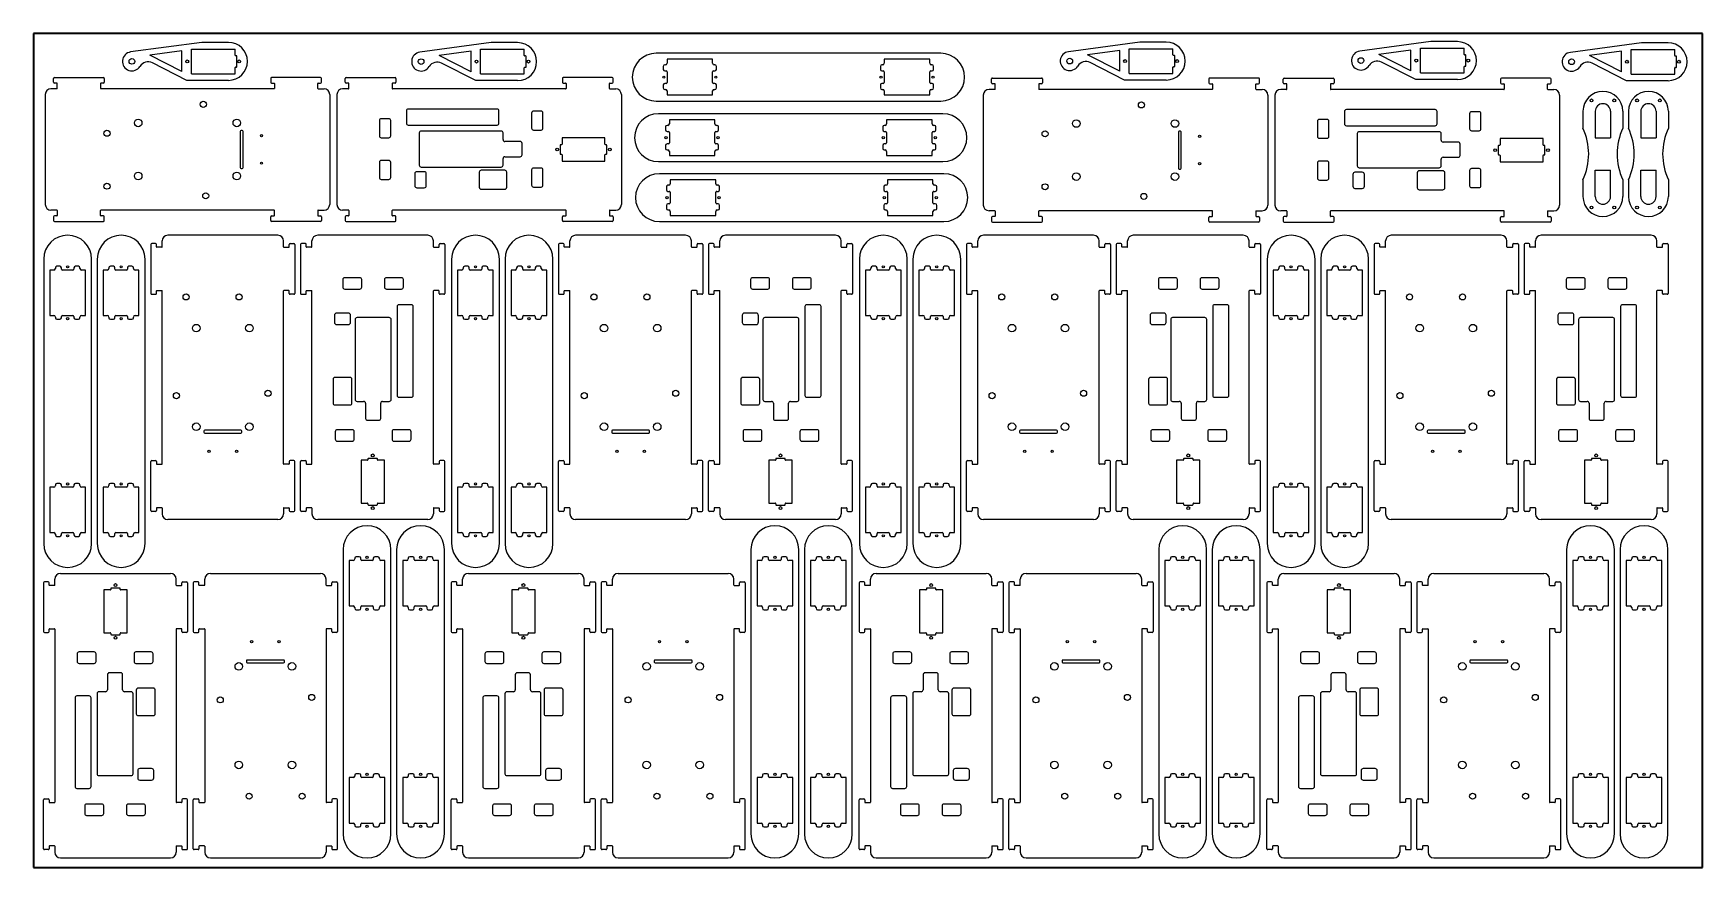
# Model space of a CAD drawing. Header units: millimetres. Extents: x 145 to 1025, y -83 to 357.
import ezdxf

# ---------------------------------------------------------------- set-up
doc = ezdxf.new("R2010")
doc.units = ezdxf.units.MM
doc.layers.get('0').update_dxf_attribs({"lineweight": 35})
doc.layers.add('粗实线层', color=7, linetype='Continuous', lineweight=35)

msp = doc.modelspace()

# ---------------------------------------------------------------- linework, layer by layer
at = {"color": 7, "linetype": 'Continuous', "lineweight": 25}
for p, q in [((234.07, 352.07), (196.53, 347.03)), ((248.07, 352.07), (234.07, 352.07)), ((728.48, 352.23), (690.93, 347.18)), ((742.48, 352.23), (728.48, 352.23)), ((882, 352.48), (844.45, 347.44)), ((896, 352.48), (882, 352.48)), ((223.57, 347.63), (206.61, 345.36)), ((223.57, 336.71), (206.61, 345.36)), ((223.57, 336.71), (223.57, 347.63)), ((228.57, 348.57), (251.57, 348.57)), ((228.57, 335.57), (228.57, 348.57)), ((251.57, 345.37), (251.57, 348.57)), ((252.27, 345.07), (251.87, 345.07)), ((252.57, 339.37), (252.57, 344.77)), ((386.55, 351.94), (349, 346.89)), ((376.05, 347.5), (359.09, 345.22)), ((376.05, 336.58), (359.09, 345.22)), ((376.05, 336.58), (376.05, 347.5)), ((381.05, 348.44), (404.05, 348.44)), ((381.05, 335.44), (381.05, 348.44)), ((400.55, 351.94), (386.55, 351.94)), ((404.05, 345.24), (404.05, 348.44)), ((404.75, 344.94), (404.35, 344.94)), ((405.05, 339.24), (405.05, 344.64)), ((623.57, 346.35), (473.57, 346.35)), ((717.98, 347.79), (701.02, 345.51)), ((717.98, 336.87), (701.02, 345.51)), ((717.98, 336.87), (717.98, 347.79)), ((722.98, 348.73), (745.98, 348.73)), ((722.98, 335.73), (722.98, 348.73)), ((745.98, 345.53), (745.98, 348.73)), ((746.68, 345.23), (746.28, 345.23)), ((746.98, 339.53), (746.98, 344.93)), ((871.5, 348.05), (854.54, 345.77)), ((871.5, 337.13), (854.54, 345.77)), ((871.5, 337.13), (871.5, 348.05)), ((876.5, 348.98), (899.5, 348.98)), ((876.5, 335.98), (876.5, 348.98)), ((899.5, 345.78), (899.5, 348.98)), ((900.2, 345.48), (899.8, 345.48)), ((900.5, 339.78), (900.5, 345.18)), ((993.06, 351.88), (955.52, 346.83)), ((982.56, 347.44), (965.6, 345.16)), ((982.56, 336.52), (965.6, 345.16)), ((982.56, 336.52), (982.56, 347.44)), ((987.56, 348.38), (1010.56, 348.38)), ((987.56, 335.38), (987.56, 348.38)), ((1007.06, 351.88), (993.06, 351.88)), ((1010.56, 345.18), (1010.56, 348.38)), ((1011.26, 344.88), (1010.86, 344.88)), ((1011.56, 339.18), (1011.56, 344.58)), ((226.07, 332.07), (207.98, 341.29)), ((228.57, 335.57), (251.57, 335.57)), ((251.57, 335.57), (251.57, 338.77)), ((251.87, 339.07), (252.27, 339.07)), ((378.55, 331.94), (360.46, 341.16)), ((381.05, 335.44), (404.05, 335.44)), ((404.05, 335.44), (404.05, 338.64)), ((404.35, 338.94), (404.75, 338.94)), ((477.32, 339.45), (477.32, 337.85)), ((478.52, 340.25), (478.12, 340.25)), ((478.12, 337.05), (478.82, 337.05)), ((503.32, 343.15), (479.32, 343.15)), ((479.32, 343.15), (479.32, 341.05)), ((479.32, 336.55), (479.32, 330.95)), ((503.32, 341.05), (503.32, 343.15)), ((503.32, 330.95), (503.32, 336.55)), ((503.82, 337.05), (504.52, 337.05)), ((504.52, 340.25), (504.12, 340.25)), ((505.32, 337.85), (505.32, 339.45)), ((591.82, 339.45), (591.82, 337.85)), ((593.02, 340.25), (592.62, 340.25)), ((592.62, 337.05), (593.32, 337.05)), ((617.82, 343.15), (593.82, 343.15)), ((593.82, 343.15), (593.82, 341.05)), ((593.82, 336.55), (593.82, 330.95)), ((617.82, 341.05), (617.82, 343.15)), ((617.82, 330.95), (617.82, 336.55)), ((618.32, 337.05), (619.02, 337.05)), ((619.02, 340.25), (618.62, 340.25)), ((619.82, 337.85), (619.82, 339.45)), ((720.48, 332.23), (702.39, 341.45)), ((722.98, 335.73), (745.98, 335.73)), ((745.98, 335.73), (745.98, 338.93)), ((746.28, 339.23), (746.68, 339.23)), ((874, 332.48), (855.91, 341.7)), ((876.5, 335.98), (899.5, 335.98)), ((899.5, 335.98), (899.5, 339.18)), ((899.8, 339.48), (900.2, 339.48)), ((985.06, 331.88), (966.97, 341.1)), ((987.56, 335.38), (1010.56, 335.38)), ((1010.56, 335.38), (1010.56, 338.58)), ((1010.86, 338.88), (1011.26, 338.88)), ((157.6, 327.62), (154.5, 327.62)), ((155.85, 331.12), (155.85, 333.12)), ((156.35, 333.62), (182.15, 333.62)), ((157.6, 330.62), (156.35, 330.62)), ((157.8, 327.82), (157.8, 330.42)), ((180.7, 330.42), (180.7, 327.82)), ((182.15, 330.62), (180.9, 330.62)), ((272.1, 327.62), (180.9, 327.62)), ((182.65, 333.12), (182.65, 331.12)), ((248.07, 332.07), (226.07, 332.07)), ((270.35, 333.12), (270.35, 331.12)), ((296.65, 333.62), (270.85, 333.62)), ((270.85, 330.62), (272.1, 330.62)), ((272.3, 330.42), (272.3, 327.82)), ((295.2, 327.82), (295.2, 330.42)), ((295.4, 330.62), (296.65, 330.62)), ((295.4, 327.62), (298.5, 327.62)), ((297.15, 331.12), (297.15, 333.12)), ((311.36, 327.57), (308.26, 327.57)), ((309.61, 331.07), (309.61, 333.07)), ((310.11, 333.57), (335.91, 333.57)), ((311.36, 330.57), (310.11, 330.57)), ((311.56, 327.77), (311.56, 330.37)), ((334.46, 330.37), (334.46, 327.77)), ((335.91, 330.57), (334.66, 330.57)), ((425.86, 327.57), (334.66, 327.57)), ((336.41, 333.07), (336.41, 331.07)), ((400.55, 331.94), (378.55, 331.94)), ((424.11, 333.07), (424.11, 331.07)), ((450.41, 333.57), (424.61, 333.57)), ((424.61, 330.57), (425.86, 330.57)), ((426.06, 330.37), (426.06, 327.77)), ((448.96, 327.77), (448.96, 330.37)), ((449.16, 330.57), (450.41, 330.57)), ((449.16, 327.57), (452.26, 327.57)), ((450.91, 331.07), (450.91, 333.07)), ((477.32, 329.65), (477.32, 328.05)), ((478.82, 330.45), (478.12, 330.45)), ((478.12, 327.25), (478.52, 327.25)), ((479.32, 326.45), (479.32, 324.35)), ((503.32, 324.35), (503.32, 326.45)), ((504.52, 330.45), (503.82, 330.45)), ((504.12, 327.25), (504.52, 327.25)), ((505.32, 328.05), (505.32, 329.65)), ((591.82, 329.65), (591.82, 328.05)), ((593.32, 330.45), (592.62, 330.45)), ((592.62, 327.25), (593.02, 327.25)), ((593.82, 326.45), (593.82, 324.35)), ((617.82, 324.35), (617.82, 326.45)), ((619.02, 330.45), (618.32, 330.45)), ((618.62, 327.25), (619.02, 327.25)), ((619.82, 328.05), (619.82, 329.65)), ((652.15, 327.3), (649.05, 327.3)), ((650.4, 330.8), (650.4, 332.8)), ((650.9, 333.3), (676.7, 333.3)), ((652.15, 330.3), (650.9, 330.3)), ((652.35, 327.5), (652.35, 330.1)), ((675.25, 330.1), (675.25, 327.5)), ((676.7, 330.3), (675.45, 330.3)), ((766.65, 327.3), (675.45, 327.3)), ((677.2, 332.8), (677.2, 330.8)), ((742.48, 332.23), (720.48, 332.23)), ((764.9, 332.8), (764.9, 330.8)), ((791.2, 333.3), (765.4, 333.3)), ((765.4, 330.3), (766.65, 330.3)), ((766.85, 330.1), (766.85, 327.5)), ((789.75, 327.5), (789.75, 330.1)), ((789.95, 330.3), (791.2, 330.3)), ((789.95, 327.3), (793.05, 327.3)), ((791.7, 330.8), (791.7, 332.8)), ((805.91, 327.25), (802.81, 327.25)), ((804.16, 330.75), (804.16, 332.75)), ((804.66, 333.25), (830.46, 333.25)), ((805.91, 330.25), (804.66, 330.25)), ((806.11, 327.45), (806.11, 330.05)), ((829.01, 330.05), (829.01, 327.45)), ((830.46, 330.25), (829.21, 330.25)), ((920.41, 327.25), (829.21, 327.25)), ((830.96, 332.75), (830.96, 330.75)), ((896, 332.48), (874, 332.48)), ((918.66, 332.75), (918.66, 330.75)), ((944.96, 333.25), (919.16, 333.25)), ((919.16, 330.25), (920.41, 330.25)), ((920.61, 330.05), (920.61, 327.45)), ((943.51, 327.45), (943.51, 330.05)), ((943.71, 330.25), (944.96, 330.25)), ((943.71, 327.25), (946.81, 327.25)), ((945.46, 330.75), (945.46, 332.75)), ((1007.06, 331.88), (985.06, 331.88)), ((151.5, 324.62), (151.5, 266.62)), ((301.5, 324.62), (301.5, 266.62)), ((305.26, 324.57), (305.26, 266.57)), ((389.71, 316.93), (342.9, 316.93)), ((455.26, 324.57), (455.26, 266.57)), ((473.57, 321.15), (623.57, 321.15)), ((479.32, 324.35), (503.32, 324.35)), ((593.82, 324.35), (617.82, 324.35)), ((646.05, 324.3), (646.05, 266.3)), ((796.05, 324.3), (796.05, 266.3)), ((799.81, 324.25), (799.81, 266.25)), ((949.81, 324.25), (949.81, 266.25)), ((327.66, 310.81), (327.66, 302.81)), ((332.66, 311.81), (328.66, 311.81)), ((333.66, 302.81), (333.66, 310.81)), ((341.9, 315.93), (341.9, 309.46)), ((342.9, 308.46), (389.71, 308.46)), ((390.71, 309.46), (390.71, 315.93)), ((407.86, 314.81), (407.86, 306.81)), ((412.86, 315.81), (408.86, 315.81)), ((413.86, 306.81), (413.86, 314.81)), ((624.77, 314.43), (474.77, 314.43)), ((479.72, 308.33), (479.32, 308.33)), ((504.52, 311.23), (480.52, 311.23)), ((480.52, 311.23), (480.52, 309.13)), ((504.52, 309.13), (504.52, 311.23)), ((505.72, 308.33), (505.32, 308.33)), ((594.22, 308.33), (593.82, 308.33)), ((619.02, 311.23), (595.02, 311.23)), ((595.02, 311.23), (595.02, 309.13)), ((619.02, 309.13), (619.02, 311.23)), ((620.22, 308.33), (619.82, 308.33)), ((822.21, 310.49), (822.21, 302.49)), ((827.21, 311.49), (823.21, 311.49)), ((828.21, 302.49), (828.21, 310.49)), ((836.45, 315.61), (836.45, 309.14)), ((884.26, 316.61), (837.45, 316.61)), ((837.45, 308.14), (884.26, 308.14)), ((885.26, 309.14), (885.26, 315.61)), ((902.41, 314.49), (902.41, 306.49)), ((907.41, 315.49), (903.41, 315.49)), ((908.41, 306.49), (908.41, 314.49)), ((962.18, 315.74), (962.18, 306.88)), ((968.68, 315.74), (968.68, 301.74)), ((976.68, 315.74), (976.68, 301.74)), ((983.18, 315.74), (983.18, 306.88)), ((986.18, 315.74), (986.18, 306.88)), ((992.68, 315.74), (992.68, 301.74)), ((1000.68, 315.74), (1000.68, 301.74)), ((1007.18, 315.74), (1007.18, 306.88)), ((254.34, 305.17), (254.34, 286.07)), ((255.39, 305.62), (254.79, 305.62)), ((255.84, 286.07), (255.84, 305.17)), ((328.66, 301.81), (332.66, 301.81)), ((348.66, 304.31), (348.66, 287.31)), ((391.86, 305.31), (349.66, 305.31)), ((392.86, 300.81), (392.86, 304.31)), ((401.86, 299.81), (393.86, 299.81)), ((408.86, 305.81), (412.86, 305.81)), ((446.56, 301.72), (423.96, 301.72)), ((423.96, 301.72), (423.96, 298.37)), ((446.56, 298.37), (446.56, 301.72)), ((478.52, 307.53), (478.52, 305.93)), ((479.32, 305.13), (480.02, 305.13)), ((480.52, 304.63), (480.52, 299.03)), ((504.52, 299.03), (504.52, 304.63)), ((505.02, 305.13), (505.72, 305.13)), ((506.52, 305.93), (506.52, 307.53)), ((593.02, 307.53), (593.02, 305.93)), ((593.82, 305.13), (594.52, 305.13)), ((595.02, 304.63), (595.02, 299.03)), ((619.02, 299.03), (619.02, 304.63)), ((619.52, 305.13), (620.22, 305.13)), ((621.02, 305.93), (621.02, 307.53)), ((748.89, 304.85), (748.89, 285.75)), ((749.94, 305.3), (749.34, 305.3)), ((750.39, 285.75), (750.39, 304.85)), ((823.21, 301.49), (827.21, 301.49)), ((843.21, 303.99), (843.21, 286.99)), ((886.41, 304.99), (844.21, 304.99)), ((887.41, 300.49), (887.41, 303.99)), ((896.41, 299.49), (888.41, 299.49)), ((903.41, 305.49), (907.41, 305.49)), ((941.11, 301.4), (918.51, 301.4)), ((918.51, 301.4), (918.51, 298.05)), ((941.11, 298.05), (941.11, 301.4)), ((968.68, 301.74), (976.68, 301.74)), ((992.68, 301.74), (1000.68, 301.74)), ((392.86, 287.31), (392.86, 290.81)), ((393.86, 291.81), (401.86, 291.81)), ((402.86, 292.81), (402.86, 298.81)), ((422.96, 297.77), (422.96, 293.37)), ((423.66, 298.07), (423.26, 298.07)), ((423.26, 293.07), (423.66, 293.07)), ((423.96, 292.77), (423.96, 289.42)), ((446.56, 289.42), (446.56, 292.77)), ((447.26, 298.07), (446.86, 298.07)), ((446.86, 293.07), (447.26, 293.07)), ((447.56, 293.37), (447.56, 297.77)), ((478.52, 297.73), (478.52, 296.13)), ((480.02, 298.53), (479.32, 298.53)), ((479.32, 295.33), (479.72, 295.33)), ((480.52, 294.53), (480.52, 292.43)), ((480.52, 292.43), (504.52, 292.43)), ((504.52, 292.43), (504.52, 294.53)), ((505.72, 298.53), (505.02, 298.53)), ((505.32, 295.33), (505.72, 295.33)), ((506.52, 296.13), (506.52, 297.73)), ((593.02, 297.73), (593.02, 296.13)), ((594.52, 298.53), (593.82, 298.53)), ((593.82, 295.33), (594.22, 295.33)), ((595.02, 294.53), (595.02, 292.43)), ((595.02, 292.43), (619.02, 292.43)), ((619.02, 292.43), (619.02, 294.53)), ((620.22, 298.53), (619.52, 298.53)), ((619.82, 295.33), (620.22, 295.33)), ((621.02, 296.13), (621.02, 297.73)), ((887.41, 286.99), (887.41, 290.49)), ((888.41, 291.49), (896.41, 291.49)), ((897.41, 292.49), (897.41, 298.49)), ((917.51, 297.45), (917.51, 293.05)), ((918.21, 297.75), (917.81, 297.75)), ((917.81, 292.75), (918.21, 292.75)), ((918.51, 292.45), (918.51, 289.1)), ((941.11, 289.1), (941.11, 292.45)), ((941.81, 297.75), (941.41, 297.75)), ((941.41, 292.75), (941.81, 292.75)), ((942.11, 293.05), (942.11, 297.45)), ((254.79, 285.62), (255.39, 285.62)), ((327.66, 288.81), (327.66, 280.81)), ((332.66, 289.81), (328.66, 289.81)), ((333.66, 280.81), (333.66, 288.81)), ((346.31, 282.77), (346.31, 276.55)), ((351.27, 283.89), (347.43, 283.89)), ((349.66, 286.31), (391.86, 286.31)), ((352.39, 276.55), (352.39, 282.77)), ((380.29, 283.66), (380.29, 275.66)), ((393.79, 284.66), (381.29, 284.66)), ((394.79, 275.66), (394.79, 283.66)), ((407.86, 284.81), (407.86, 276.81)), ((412.86, 285.81), (408.86, 285.81)), ((413.86, 276.81), (413.86, 284.81)), ((423.96, 289.42), (446.56, 289.42)), ((474.77, 289.23), (624.77, 289.23)), ((625.26, 282.82), (475.26, 282.82)), ((749.34, 285.3), (749.94, 285.3)), ((822.21, 288.49), (822.21, 280.49)), ((827.21, 289.49), (823.21, 289.49)), ((828.21, 280.49), (828.21, 288.49)), ((840.86, 282.45), (840.86, 276.22)), ((845.82, 283.57), (841.98, 283.57)), ((844.21, 285.99), (886.41, 285.99)), ((846.94, 276.22), (846.94, 282.45)), ((874.84, 283.34), (874.84, 275.34)), ((888.34, 284.34), (875.84, 284.34)), ((889.34, 275.34), (889.34, 283.34)), ((902.41, 284.49), (902.41, 276.49)), ((907.41, 285.49), (903.41, 285.49)), ((908.41, 276.49), (908.41, 284.49)), ((918.51, 289.1), (941.11, 289.1)), ((968.68, 284.74), (976.68, 284.74)), ((968.68, 270.74), (968.68, 284.74)), ((976.68, 270.74), (976.68, 284.74)), ((992.68, 284.74), (1000.68, 284.74)), ((992.68, 270.74), (992.68, 284.74)), ((1000.68, 270.74), (1000.68, 284.74)), ((328.66, 279.81), (332.66, 279.81)), ((347.43, 275.42), (351.27, 275.42)), ((381.29, 274.66), (393.79, 274.66)), ((408.86, 275.81), (412.86, 275.81)), ((479.01, 275.92), (479.01, 274.32)), ((480.21, 276.72), (479.81, 276.72)), ((479.81, 273.52), (480.51, 273.52)), ((505.01, 279.62), (481.01, 279.62)), ((481.01, 279.62), (481.01, 277.52)), ((481.01, 273.02), (481.01, 267.42)), ((505.01, 277.52), (505.01, 279.62)), ((505.01, 267.42), (505.01, 273.02)), ((505.51, 273.52), (506.21, 273.52)), ((506.21, 276.72), (505.81, 276.72)), ((507.01, 274.32), (507.01, 275.92)), ((593.51, 275.92), (593.51, 274.32)), ((594.71, 276.72), (594.31, 276.72)), ((594.31, 273.52), (595.01, 273.52)), ((619.51, 279.62), (595.51, 279.62)), ((595.51, 279.62), (595.51, 277.52)), ((595.51, 273.02), (595.51, 267.42)), ((619.51, 277.52), (619.51, 279.62)), ((619.51, 267.42), (619.51, 273.02)), ((620.01, 273.52), (620.71, 273.52)), ((620.71, 276.72), (620.31, 276.72)), ((621.51, 274.32), (621.51, 275.92)), ((823.21, 279.49), (827.21, 279.49)), ((841.98, 275.1), (845.82, 275.1)), ((875.84, 274.34), (888.34, 274.34)), ((903.41, 275.49), (907.41, 275.49)), ((962.18, 279.6), (962.18, 270.74)), ((983.18, 279.6), (983.18, 270.74)), ((986.18, 279.6), (986.18, 270.74)), ((1007.18, 279.6), (1007.18, 270.74)), ((479.01, 266.12), (479.01, 264.52)), ((480.51, 266.92), (479.81, 266.92)), ((506.21, 266.92), (505.51, 266.92)), ((507.01, 264.52), (507.01, 266.12)), ((593.51, 266.12), (593.51, 264.52)), ((595.01, 266.92), (594.31, 266.92)), ((620.71, 266.92), (620.01, 266.92)), ((621.51, 264.52), (621.51, 266.12)), ((157.6, 263.62), (154.5, 263.62)), ((155.85, 260.12), (155.85, 258.12)), ((157.6, 260.62), (156.35, 260.62)), ((156.35, 257.62), (182.15, 257.62)), ((157.8, 263.42), (157.8, 260.82)), ((180.7, 260.82), (180.7, 263.42)), ((272.1, 263.62), (180.9, 263.62)), ((182.15, 260.62), (180.9, 260.62)), ((182.65, 258.12), (182.65, 260.12)), ((270.35, 258.12), (270.35, 260.12)), ((270.85, 260.62), (272.1, 260.62)), ((296.65, 257.62), (270.85, 257.62)), ((272.3, 260.82), (272.3, 263.42)), ((295.2, 263.42), (295.2, 260.82)), ((295.4, 263.62), (298.5, 263.62)), ((295.4, 260.62), (296.65, 260.62)), ((297.15, 260.12), (297.15, 258.12)), ((311.36, 263.57), (308.26, 263.57)), ((309.61, 260.07), (309.61, 258.07)), ((311.36, 260.57), (310.11, 260.57)), ((310.11, 257.57), (335.91, 257.57)), ((311.56, 263.37), (311.56, 260.77)), ((334.46, 260.77), (334.46, 263.37)), ((425.86, 263.57), (334.66, 263.57)), ((335.91, 260.57), (334.66, 260.57)), ((336.41, 258.07), (336.41, 260.07)), ((424.11, 258.07), (424.11, 260.07)), ((424.61, 260.57), (425.86, 260.57)), ((450.41, 257.57), (424.61, 257.57)), ((426.06, 260.77), (426.06, 263.37)), ((448.96, 263.37), (448.96, 260.77)), ((449.16, 263.57), (452.26, 263.57)), ((449.16, 260.57), (450.41, 260.57)), ((450.91, 260.07), (450.91, 258.07)), ((475.26, 257.62), (625.26, 257.62)), ((479.81, 263.72), (480.21, 263.72)), ((481.01, 262.92), (481.01, 260.82)), ((481.01, 260.82), (505.01, 260.82)), ((505.01, 260.82), (505.01, 262.92)), ((505.81, 263.72), (506.21, 263.72)), ((594.31, 263.72), (594.71, 263.72)), ((595.51, 262.92), (595.51, 260.82)), ((595.51, 260.82), (619.51, 260.82)), ((619.51, 260.82), (619.51, 262.92)), ((620.31, 263.72), (620.71, 263.72)), ((652.15, 263.3), (649.05, 263.3)), ((650.4, 259.8), (650.4, 257.8)), ((652.15, 260.3), (650.9, 260.3)), ((650.9, 257.3), (676.7, 257.3)), ((652.35, 263.1), (652.35, 260.5)), ((675.25, 260.5), (675.25, 263.1)), ((766.65, 263.3), (675.45, 263.3)), ((676.7, 260.3), (675.45, 260.3)), ((677.2, 257.8), (677.2, 259.8)), ((764.9, 257.8), (764.9, 259.8)), ((765.4, 260.3), (766.65, 260.3)), ((791.2, 257.3), (765.4, 257.3)), ((766.85, 260.5), (766.85, 263.1)), ((789.75, 263.1), (789.75, 260.5)), ((789.95, 263.3), (793.05, 263.3)), ((789.95, 260.3), (791.2, 260.3)), ((791.7, 259.8), (791.7, 257.8)), ((805.91, 263.25), (802.81, 263.25)), ((804.16, 259.75), (804.16, 257.75)), ((805.91, 260.25), (804.66, 260.25)), ((804.66, 257.25), (830.46, 257.25)), ((806.11, 263.05), (806.11, 260.45)), ((829.01, 260.45), (829.01, 263.05)), ((920.41, 263.25), (829.21, 263.25)), ((830.46, 260.25), (829.21, 260.25)), ((830.96, 257.75), (830.96, 259.75)), ((918.66, 257.75), (918.66, 259.75)), ((919.16, 260.25), (920.41, 260.25)), ((944.96, 257.25), (919.16, 257.25)), ((920.61, 260.45), (920.61, 263.05)), ((943.51, 263.05), (943.51, 260.45)), ((943.71, 263.25), (946.81, 263.25)), ((943.71, 260.25), (944.96, 260.25)), ((945.46, 259.75), (945.46, 257.75)), ((213.12, 244.27), (213.12, 247.37)), ((274.12, 250.37), (216.12, 250.37)), ((277.12, 244.27), (277.12, 247.37)), ((292.12, 244.27), (292.12, 247.37)), ((353.12, 250.37), (295.12, 250.37)), ((356.12, 244.27), (356.12, 247.37)), ((428.12, 244.27), (428.12, 247.37)), ((489.12, 250.37), (431.12, 250.37)), ((492.12, 244.27), (492.12, 247.37)), ((507.12, 244.27), (507.12, 247.37)), ((568.12, 250.37), (510.12, 250.37)), ((571.12, 244.27), (571.12, 247.37)), ((643.12, 244.27), (643.12, 247.37)), ((704.12, 250.37), (646.12, 250.37)), ((707.12, 244.27), (707.12, 247.37)), ((722.12, 244.27), (722.12, 247.37)), ((783.12, 250.37), (725.12, 250.37)), ((786.12, 244.27), (786.12, 247.37)), ((858.12, 244.27), (858.12, 247.37)), ((919.12, 250.37), (861.12, 250.37)), ((922.12, 244.27), (922.12, 247.37)), ((937.12, 244.27), (937.12, 247.37)), ((998.12, 250.37), (940.12, 250.37)), ((1001.12, 244.27), (1001.12, 247.37)), ((150.72, 237.77), (150.72, 87.77)), ((175.92, 87.77), (175.92, 237.77)), ((178.92, 237.77), (178.92, 87.77)), ((204.12, 87.77), (204.12, 237.77)), ((207.12, 245.52), (207.12, 219.72)), ((209.62, 246.02), (207.62, 246.02)), ((210.12, 244.27), (210.12, 245.52)), ((212.92, 244.07), (210.32, 244.07)), ((277.32, 244.07), (279.92, 244.07)), ((280.12, 244.27), (280.12, 245.52)), ((280.62, 246.02), (282.62, 246.02)), ((283.12, 245.52), (283.12, 219.72)), ((286.12, 245.52), (286.12, 219.72)), ((288.62, 246.02), (286.62, 246.02)), ((289.12, 244.27), (289.12, 245.52)), ((291.92, 244.07), (289.32, 244.07)), ((356.32, 244.07), (358.92, 244.07)), ((359.12, 244.27), (359.12, 245.52)), ((359.62, 246.02), (361.62, 246.02)), ((362.12, 245.52), (362.12, 219.72)), ((365.72, 237.77), (365.72, 87.77)), ((390.92, 87.77), (390.92, 237.77)), ((393.92, 237.77), (393.92, 87.77)), ((419.12, 87.77), (419.12, 237.77)), ((422.12, 245.52), (422.12, 219.72)), ((424.62, 246.02), (422.62, 246.02)), ((425.12, 244.27), (425.12, 245.52)), ((427.92, 244.07), (425.32, 244.07)), ((492.32, 244.07), (494.92, 244.07)), ((495.12, 244.27), (495.12, 245.52)), ((495.62, 246.02), (497.62, 246.02)), ((498.12, 245.52), (498.12, 219.72)), ((501.12, 245.52), (501.12, 219.72)), ((503.62, 246.02), (501.62, 246.02)), ((504.12, 244.27), (504.12, 245.52)), ((506.92, 244.07), (504.32, 244.07)), ((571.32, 244.07), (573.92, 244.07)), ((574.12, 244.27), (574.12, 245.52)), ((574.62, 246.02), (576.62, 246.02)), ((577.12, 245.52), (577.12, 219.72)), ((580.72, 237.77), (580.72, 87.77)), ((605.92, 87.77), (605.92, 237.77)), ((608.92, 237.77), (608.92, 87.77)), ((634.12, 87.77), (634.12, 237.77)), ((637.12, 245.52), (637.12, 219.72)), ((639.62, 246.02), (637.62, 246.02)), ((640.12, 244.27), (640.12, 245.52)), ((642.92, 244.07), (640.32, 244.07)), ((707.32, 244.07), (709.92, 244.07)), ((710.12, 244.27), (710.12, 245.52)), ((710.62, 246.02), (712.62, 246.02)), ((713.12, 245.52), (713.12, 219.72)), ((716.12, 245.52), (716.12, 219.72)), ((718.62, 246.02), (716.62, 246.02)), ((719.12, 244.27), (719.12, 245.52)), ((721.92, 244.07), (719.32, 244.07)), ((786.32, 244.07), (788.92, 244.07)), ((789.12, 244.27), (789.12, 245.52)), ((789.62, 246.02), (791.62, 246.02)), ((792.12, 245.52), (792.12, 219.72)), ((795.72, 237.77), (795.72, 87.77)), ((820.92, 87.77), (820.92, 237.77)), ((823.92, 237.77), (823.92, 87.77)), ((849.12, 87.77), (849.12, 237.77)), ((852.12, 245.52), (852.12, 219.72)), ((854.62, 246.02), (852.62, 246.02)), ((855.12, 244.27), (855.12, 245.52)), ((857.92, 244.07), (855.32, 244.07)), ((922.32, 244.07), (924.92, 244.07)), ((925.12, 244.27), (925.12, 245.52)), ((925.62, 246.02), (927.62, 246.02)), ((928.12, 245.52), (928.12, 219.72)), ((931.12, 245.52), (931.12, 219.72)), ((933.62, 246.02), (931.62, 246.02)), ((934.12, 244.27), (934.12, 245.52)), ((936.92, 244.07), (934.32, 244.07)), ((1001.32, 244.07), (1003.92, 244.07)), ((1004.12, 244.27), (1004.12, 245.52)), ((1004.62, 246.02), (1006.62, 246.02)), ((1007.12, 245.52), (1007.12, 219.72)), ((156.02, 232.02), (153.92, 232.02)), ((153.92, 232.02), (153.92, 208.02)), ((156.82, 233.22), (156.82, 232.82)), ((159.22, 234.02), (157.62, 234.02)), ((160.02, 232.52), (160.02, 233.22)), ((166.12, 232.02), (160.52, 232.02)), ((166.62, 233.22), (166.62, 232.52)), ((169.02, 234.02), (167.42, 234.02)), ((169.82, 232.82), (169.82, 233.22)), ((172.72, 232.02), (170.62, 232.02)), ((172.72, 208.02), (172.72, 232.02)), ((184.22, 232.02), (182.12, 232.02)), ((182.12, 232.02), (182.12, 208.02)), ((185.02, 233.22), (185.02, 232.82)), ((187.42, 234.02), (185.82, 234.02)), ((188.22, 232.52), (188.22, 233.22)), ((194.32, 232.02), (188.72, 232.02)), ((194.82, 233.22), (194.82, 232.52)), ((197.22, 234.02), (195.62, 234.02)), ((198.02, 232.82), (198.02, 233.22)), ((200.92, 232.02), (198.82, 232.02)), ((200.92, 208.02), (200.92, 232.02)), ((371.02, 232.02), (368.92, 232.02)), ((368.92, 232.02), (368.92, 208.02)), ((371.82, 233.22), (371.82, 232.82)), ((374.22, 234.02), (372.62, 234.02)), ((375.02, 232.52), (375.02, 233.22)), ((381.12, 232.02), (375.52, 232.02)), ((381.62, 233.22), (381.62, 232.52)), ((384.02, 234.02), (382.42, 234.02)), ((384.82, 232.82), (384.82, 233.22)), ((387.72, 232.02), (385.62, 232.02)), ((387.72, 208.02), (387.72, 232.02)), ((399.22, 232.02), (397.12, 232.02)), ((397.12, 232.02), (397.12, 208.02)), ((400.02, 233.22), (400.02, 232.82)), ((402.42, 234.02), (400.82, 234.02)), ((403.22, 232.52), (403.22, 233.22)), ((409.32, 232.02), (403.72, 232.02)), ((409.82, 233.22), (409.82, 232.52)), ((412.22, 234.02), (410.62, 234.02)), ((413.02, 232.82), (413.02, 233.22)), ((415.92, 232.02), (413.82, 232.02)), ((415.92, 208.02), (415.92, 232.02)), ((586.02, 232.02), (583.92, 232.02)), ((583.92, 232.02), (583.92, 208.02)), ((586.82, 233.22), (586.82, 232.82)), ((589.22, 234.02), (587.62, 234.02)), ((590.02, 232.52), (590.02, 233.22)), ((596.12, 232.02), (590.52, 232.02)), ((596.62, 233.22), (596.62, 232.52)), ((599.02, 234.02), (597.42, 234.02)), ((599.82, 232.82), (599.82, 233.22)), ((602.72, 232.02), (600.62, 232.02)), ((602.72, 208.02), (602.72, 232.02)), ((614.22, 232.02), (612.12, 232.02)), ((612.12, 232.02), (612.12, 208.02)), ((615.02, 233.22), (615.02, 232.82)), ((617.42, 234.02), (615.82, 234.02)), ((618.22, 232.52), (618.22, 233.22)), ((624.32, 232.02), (618.72, 232.02)), ((624.82, 233.22), (624.82, 232.52)), ((627.22, 234.02), (625.62, 234.02)), ((628.02, 232.82), (628.02, 233.22)), ((630.92, 232.02), (628.82, 232.02)), ((630.92, 208.02), (630.92, 232.02)), ((801.02, 232.02), (798.92, 232.02)), ((798.92, 232.02), (798.92, 208.02)), ((801.82, 233.22), (801.82, 232.82)), ((804.22, 234.02), (802.62, 234.02)), ((805.02, 232.52), (805.02, 233.22)), ((811.12, 232.02), (805.52, 232.02)), ((811.62, 233.22), (811.62, 232.52)), ((814.02, 234.02), (812.42, 234.02)), ((814.82, 232.82), (814.82, 233.22)), ((817.72, 232.02), (815.62, 232.02)), ((817.72, 208.02), (817.72, 232.02)), ((829.22, 232.02), (827.12, 232.02)), ((827.12, 232.02), (827.12, 208.02)), ((830.02, 233.22), (830.02, 232.82)), ((832.42, 234.02), (830.82, 234.02)), ((833.22, 232.52), (833.22, 233.22)), ((839.32, 232.02), (833.72, 232.02)), ((839.82, 233.22), (839.82, 232.52)), ((842.22, 234.02), (840.62, 234.02)), ((843.02, 232.82), (843.02, 233.22)), ((845.92, 232.02), (843.82, 232.02)), ((845.92, 208.02), (845.92, 232.02)), ((210.12, 219.72), (210.12, 220.97)), ((210.32, 221.17), (212.92, 221.17)), ((213.12, 129.77), (213.12, 220.97)), ((277.12, 129.77), (277.12, 220.97)), ((279.92, 221.17), (277.32, 221.17)), ((280.12, 219.72), (280.12, 220.97)), ((289.12, 219.72), (289.12, 220.97)), ((289.32, 221.17), (291.92, 221.17)), ((292.12, 129.77), (292.12, 220.97)), ((308.36, 226.97), (308.36, 222.97)), ((317.36, 227.97), (309.36, 227.97)), ((309.36, 221.97), (317.36, 221.97)), ((318.36, 222.97), (318.36, 226.97)), ((330.36, 226.97), (330.36, 222.97)), ((339.36, 227.97), (331.36, 227.97)), ((331.36, 221.97), (339.36, 221.97)), ((340.36, 222.97), (340.36, 226.97)), ((356.12, 129.77), (356.12, 220.97)), ((358.92, 221.17), (356.32, 221.17)), ((359.12, 219.72), (359.12, 220.97)), ((425.12, 219.72), (425.12, 220.97)), ((425.32, 221.17), (427.92, 221.17)), ((428.12, 129.77), (428.12, 220.97)), ((492.12, 129.77), (492.12, 220.97)), ((494.92, 221.17), (492.32, 221.17)), ((495.12, 219.72), (495.12, 220.97)), ((504.12, 219.72), (504.12, 220.97)), ((504.32, 221.17), (506.92, 221.17)), ((507.12, 129.77), (507.12, 220.97)), ((523.36, 226.97), (523.36, 222.97)), ((532.36, 227.97), (524.36, 227.97)), ((524.36, 221.97), (532.36, 221.97)), ((533.36, 222.97), (533.36, 226.97)), ((545.36, 226.97), (545.36, 222.97)), ((554.36, 227.97), (546.36, 227.97)), ((546.36, 221.97), (554.36, 221.97)), ((555.36, 222.97), (555.36, 226.97)), ((571.12, 129.77), (571.12, 220.97)), ((573.92, 221.17), (571.32, 221.17)), ((574.12, 219.72), (574.12, 220.97)), ((640.12, 219.72), (640.12, 220.97)), ((640.32, 221.17), (642.92, 221.17)), ((643.12, 129.77), (643.12, 220.97)), ((707.12, 129.77), (707.12, 220.97)), ((709.92, 221.17), (707.32, 221.17)), ((710.12, 219.72), (710.12, 220.97)), ((719.12, 219.72), (719.12, 220.97)), ((719.32, 221.17), (721.92, 221.17)), ((722.12, 129.77), (722.12, 220.97)), ((738.36, 226.97), (738.36, 222.97)), ((747.36, 227.97), (739.36, 227.97)), ((739.36, 221.97), (747.36, 221.97)), ((748.36, 222.97), (748.36, 226.97)), ((760.36, 226.97), (760.36, 222.97)), ((769.36, 227.97), (761.36, 227.97)), ((761.36, 221.97), (769.36, 221.97)), ((770.36, 222.97), (770.36, 226.97)), ((786.12, 129.77), (786.12, 220.97)), ((788.92, 221.17), (786.32, 221.17)), ((789.12, 219.72), (789.12, 220.97)), ((855.12, 219.72), (855.12, 220.97)), ((855.32, 221.17), (857.92, 221.17)), ((858.12, 129.77), (858.12, 220.97)), ((922.12, 129.77), (922.12, 220.97)), ((924.92, 221.17), (922.32, 221.17)), ((925.12, 219.72), (925.12, 220.97)), ((934.12, 219.72), (934.12, 220.97)), ((934.32, 221.17), (936.92, 221.17)), ((937.12, 129.77), (937.12, 220.97)), ((953.36, 226.97), (953.36, 222.97)), ((962.36, 227.97), (954.36, 227.97)), ((954.36, 221.97), (962.36, 221.97)), ((963.36, 222.97), (963.36, 226.97)), ((975.36, 226.97), (975.36, 222.97)), ((984.36, 227.97), (976.36, 227.97)), ((976.36, 221.97), (984.36, 221.97)), ((985.36, 222.97), (985.36, 226.97)), ((1001.12, 129.77), (1001.12, 220.97)), ((1003.92, 221.17), (1001.32, 221.17)), ((1004.12, 219.72), (1004.12, 220.97)), ((207.62, 219.22), (209.62, 219.22)), ((282.62, 219.22), (280.62, 219.22)), ((286.62, 219.22), (288.62, 219.22)), ((337.01, 212.73), (337.01, 165.92)), ((344.48, 213.73), (338.01, 213.73)), ((345.48, 165.92), (345.48, 212.73)), ((361.62, 219.22), (359.62, 219.22)), ((422.62, 219.22), (424.62, 219.22)), ((497.62, 219.22), (495.62, 219.22)), ((501.62, 219.22), (503.62, 219.22)), ((552.01, 212.73), (552.01, 165.92)), ((559.48, 213.73), (553.01, 213.73)), ((560.48, 165.92), (560.48, 212.73)), ((576.62, 219.22), (574.62, 219.22)), ((637.62, 219.22), (639.62, 219.22)), ((712.62, 219.22), (710.62, 219.22)), ((716.62, 219.22), (718.62, 219.22)), ((767.01, 212.73), (767.01, 165.92)), ((774.48, 213.73), (768.01, 213.73)), ((775.48, 165.92), (775.48, 212.73)), ((791.62, 219.22), (789.62, 219.22)), ((852.62, 219.22), (854.62, 219.22)), ((927.62, 219.22), (925.62, 219.22)), ((931.62, 219.22), (933.62, 219.22)), ((982.01, 212.73), (982.01, 165.92)), ((989.48, 213.73), (983.01, 213.73)), ((990.48, 165.92), (990.48, 212.73)), ((1006.62, 219.22), (1004.62, 219.22)), ((153.92, 208.02), (156.02, 208.02)), ((156.82, 207.22), (156.82, 206.82)), ((157.62, 206.02), (159.22, 206.02)), ((160.02, 206.82), (160.02, 207.52)), ((160.52, 208.02), (166.12, 208.02)), ((166.62, 207.52), (166.62, 206.82)), ((167.42, 206.02), (169.02, 206.02)), ((169.82, 206.82), (169.82, 207.22)), ((170.62, 208.02), (172.72, 208.02)), ((182.12, 208.02), (184.22, 208.02)), ((185.02, 207.22), (185.02, 206.82)), ((185.82, 206.02), (187.42, 206.02)), ((188.22, 206.82), (188.22, 207.52)), ((188.72, 208.02), (194.32, 208.02)), ((194.82, 207.52), (194.82, 206.82)), ((195.62, 206.02), (197.22, 206.02)), ((198.02, 206.82), (198.02, 207.22)), ((198.82, 208.02), (200.92, 208.02)), ((303.97, 208.2), (303.97, 204.37)), ((311.31, 209.32), (305.09, 209.32)), ((305.09, 203.24), (311.31, 203.24)), ((312.44, 204.37), (312.44, 208.2)), ((314.86, 205.97), (314.86, 163.77)), ((332.86, 206.97), (315.86, 206.97)), ((333.86, 163.77), (333.86, 205.97)), ((368.92, 208.02), (371.02, 208.02)), ((371.82, 207.22), (371.82, 206.82)), ((372.62, 206.02), (374.22, 206.02)), ((375.02, 206.82), (375.02, 207.52)), ((375.52, 208.02), (381.12, 208.02)), ((381.62, 207.52), (381.62, 206.82)), ((382.42, 206.02), (384.02, 206.02)), ((384.82, 206.82), (384.82, 207.22)), ((385.62, 208.02), (387.72, 208.02)), ((397.12, 208.02), (399.22, 208.02)), ((400.02, 207.22), (400.02, 206.82)), ((400.82, 206.02), (402.42, 206.02)), ((403.22, 206.82), (403.22, 207.52)), ((403.72, 208.02), (409.32, 208.02)), ((409.82, 207.52), (409.82, 206.82)), ((410.62, 206.02), (412.22, 206.02)), ((413.02, 206.82), (413.02, 207.22)), ((413.82, 208.02), (415.92, 208.02)), ((518.97, 208.2), (518.97, 204.37)), ((526.31, 209.32), (520.09, 209.32)), ((520.09, 203.24), (526.31, 203.24)), ((527.44, 204.37), (527.44, 208.2)), ((529.86, 205.97), (529.86, 163.77)), ((547.86, 206.97), (530.86, 206.97)), ((548.86, 163.77), (548.86, 205.97)), ((583.92, 208.02), (586.02, 208.02)), ((586.82, 207.22), (586.82, 206.82)), ((587.62, 206.02), (589.22, 206.02)), ((590.02, 206.82), (590.02, 207.52)), ((590.52, 208.02), (596.12, 208.02)), ((596.62, 207.52), (596.62, 206.82)), ((597.42, 206.02), (599.02, 206.02)), ((599.82, 206.82), (599.82, 207.22)), ((600.62, 208.02), (602.72, 208.02)), ((612.12, 208.02), (614.22, 208.02)), ((615.02, 207.22), (615.02, 206.82)), ((615.82, 206.02), (617.42, 206.02)), ((618.22, 206.82), (618.22, 207.52)), ((618.72, 208.02), (624.32, 208.02)), ((624.82, 207.52), (624.82, 206.82)), ((625.62, 206.02), (627.22, 206.02)), ((628.02, 206.82), (628.02, 207.22)), ((628.82, 208.02), (630.92, 208.02)), ((733.97, 208.2), (733.97, 204.37)), ((741.31, 209.32), (735.09, 209.32)), ((735.09, 203.24), (741.31, 203.24)), ((742.44, 204.37), (742.44, 208.2)), ((744.86, 205.97), (744.86, 163.77)), ((762.86, 206.97), (745.86, 206.97)), ((763.86, 163.77), (763.86, 205.97)), ((798.92, 208.02), (801.02, 208.02)), ((801.82, 207.22), (801.82, 206.82)), ((802.62, 206.02), (804.22, 206.02)), ((805.02, 206.82), (805.02, 207.52)), ((805.52, 208.02), (811.12, 208.02)), ((811.62, 207.52), (811.62, 206.82)), ((812.42, 206.02), (814.02, 206.02)), ((814.82, 206.82), (814.82, 207.22)), ((815.62, 208.02), (817.72, 208.02)), ((827.12, 208.02), (829.22, 208.02)), ((830.02, 207.22), (830.02, 206.82)), ((830.82, 206.02), (832.42, 206.02)), ((833.22, 206.82), (833.22, 207.52)), ((833.72, 208.02), (839.32, 208.02)), ((839.82, 207.52), (839.82, 206.82)), ((840.62, 206.02), (842.22, 206.02)), ((843.02, 206.82), (843.02, 207.22)), ((843.82, 208.02), (845.92, 208.02)), ((948.97, 208.2), (948.97, 204.37)), ((956.31, 209.32), (950.09, 209.32)), ((950.09, 203.24), (956.31, 203.24)), ((957.44, 204.37), (957.44, 208.2)), ((959.86, 205.97), (959.86, 163.77)), ((977.86, 206.97), (960.86, 206.97)), ((978.86, 163.77), (978.86, 205.97)), ((303.21, 174.34), (303.21, 161.84)), ((312.21, 175.34), (304.21, 175.34)), ((313.21, 161.84), (313.21, 174.34)), ((518.21, 174.34), (518.21, 161.84)), ((527.21, 175.34), (519.21, 175.34)), ((528.21, 161.84), (528.21, 174.34)), ((733.21, 174.34), (733.21, 161.84)), ((742.21, 175.34), (734.21, 175.34)), ((743.21, 161.84), (743.21, 174.34)), ((948.21, 174.34), (948.21, 161.84)), ((957.21, 175.34), (949.21, 175.34)), ((958.21, 161.84), (958.21, 174.34)), ((304.21, 160.84), (312.21, 160.84)), ((315.86, 162.77), (319.36, 162.77)), ((320.36, 161.77), (320.36, 153.77)), ((328.36, 153.77), (328.36, 161.77)), ((329.36, 162.77), (332.86, 162.77)), ((338.01, 164.92), (344.48, 164.92)), ((519.21, 160.84), (527.21, 160.84)), ((530.86, 162.77), (534.36, 162.77)), ((535.36, 161.77), (535.36, 153.77)), ((543.36, 153.77), (543.36, 161.77)), ((544.36, 162.77), (547.86, 162.77)), ((553.01, 164.92), (559.48, 164.92)), ((734.21, 160.84), (742.21, 160.84)), ((745.86, 162.77), (749.36, 162.77)), ((750.36, 161.77), (750.36, 153.77)), ((758.36, 153.77), (758.36, 161.77)), ((759.36, 162.77), (762.86, 162.77)), ((768.01, 164.92), (774.48, 164.92)), ((949.21, 160.84), (957.21, 160.84)), ((960.86, 162.77), (964.36, 162.77)), ((965.36, 161.77), (965.36, 153.77)), ((973.36, 153.77), (973.36, 161.77)), ((974.36, 162.77), (977.86, 162.77)), ((983.01, 164.92), (989.48, 164.92)), ((321.36, 152.77), (327.36, 152.77)), ((536.36, 152.77), (542.36, 152.77)), ((751.36, 152.77), (757.36, 152.77)), ((966.36, 152.77), (972.36, 152.77)), ((235.12, 147.08), (235.12, 146.48)), ((254.67, 147.53), (235.57, 147.53)), ((235.57, 146.03), (254.67, 146.03)), ((255.12, 146.48), (255.12, 147.08)), ((304.36, 146.77), (304.36, 142.77)), ((313.36, 147.77), (305.36, 147.77)), ((305.36, 141.77), (313.36, 141.77)), ((314.36, 142.77), (314.36, 146.77)), ((334.36, 146.77), (334.36, 142.77)), ((343.36, 147.77), (335.36, 147.77)), ((335.36, 141.77), (343.36, 141.77)), ((344.36, 142.77), (344.36, 146.77)), ((450.12, 147.08), (450.12, 146.48)), ((469.67, 147.53), (450.57, 147.53)), ((450.57, 146.03), (469.67, 146.03)), ((470.12, 146.48), (470.12, 147.08)), ((519.36, 146.77), (519.36, 142.77)), ((528.36, 147.77), (520.36, 147.77)), ((520.36, 141.77), (528.36, 141.77)), ((529.36, 142.77), (529.36, 146.77)), ((549.36, 146.77), (549.36, 142.77)), ((558.36, 147.77), (550.36, 147.77)), ((550.36, 141.77), (558.36, 141.77)), ((559.36, 142.77), (559.36, 146.77)), ((665.12, 147.08), (665.12, 146.48)), ((684.67, 147.53), (665.57, 147.53)), ((665.57, 146.03), (684.67, 146.03)), ((685.12, 146.48), (685.12, 147.08)), ((734.36, 146.77), (734.36, 142.77)), ((743.36, 147.77), (735.36, 147.77)), ((735.36, 141.77), (743.36, 141.77)), ((744.36, 142.77), (744.36, 146.77)), ((764.36, 146.77), (764.36, 142.77)), ((773.36, 147.77), (765.36, 147.77)), ((765.36, 141.77), (773.36, 141.77)), ((774.36, 142.77), (774.36, 146.77)), ((880.12, 147.08), (880.12, 146.48)), ((899.67, 147.53), (880.57, 147.53)), ((880.57, 146.03), (899.67, 146.03)), ((900.12, 146.48), (900.12, 147.08)), ((949.36, 146.77), (949.36, 142.77)), ((958.36, 147.77), (950.36, 147.77)), ((950.36, 141.77), (958.36, 141.77)), ((959.36, 142.77), (959.36, 146.77)), ((979.36, 146.77), (979.36, 142.77)), ((988.36, 147.77), (980.36, 147.77)), ((980.36, 141.77), (988.36, 141.77)), ((989.36, 142.77), (989.36, 146.77)), ((321.62, 132.37), (321.62, 131.97)), ((326.32, 132.67), (321.92, 132.67)), ((326.62, 131.97), (326.62, 132.37)), ((536.62, 132.37), (536.62, 131.97)), ((541.32, 132.67), (536.92, 132.67)), ((541.62, 131.97), (541.62, 132.37)), ((751.62, 132.37), (751.62, 131.97)), ((756.32, 132.67), (751.92, 132.67)), ((756.62, 131.97), (756.62, 132.37)), ((966.62, 132.37), (966.62, 131.97)), ((971.32, 132.67), (966.92, 132.67)), ((971.62, 131.97), (971.62, 132.37)), ((207.12, 105.22), (207.12, 131.02)), ((207.62, 131.52), (209.62, 131.52)), ((210.12, 131.02), (210.12, 129.77)), ((210.32, 129.57), (212.92, 129.57)), ((279.92, 129.57), (277.32, 129.57)), ((280.12, 131.02), (280.12, 129.77)), ((282.62, 131.52), (280.62, 131.52)), ((283.12, 105.22), (283.12, 131.02)), ((286.12, 105.22), (286.12, 131.02)), ((286.62, 131.52), (288.62, 131.52)), ((289.12, 131.02), (289.12, 129.77)), ((289.32, 129.57), (291.92, 129.57)), ((317.97, 131.67), (317.97, 109.07)), ((321.32, 131.67), (317.97, 131.67)), ((330.27, 131.67), (326.92, 131.67)), ((330.27, 109.07), (330.27, 131.67)), ((358.92, 129.57), (356.32, 129.57)), ((359.12, 131.02), (359.12, 129.77)), ((361.62, 131.52), (359.62, 131.52)), ((362.12, 105.22), (362.12, 131.02)), ((422.12, 105.22), (422.12, 131.02)), ((422.62, 131.52), (424.62, 131.52)), ((425.12, 131.02), (425.12, 129.77)), ((425.32, 129.57), (427.92, 129.57)), ((494.92, 129.57), (492.32, 129.57)), ((495.12, 131.02), (495.12, 129.77)), ((497.62, 131.52), (495.62, 131.52)), ((498.12, 105.22), (498.12, 131.02)), ((501.12, 105.22), (501.12, 131.02)), ((501.62, 131.52), (503.62, 131.52)), ((504.12, 131.02), (504.12, 129.77)), ((504.32, 129.57), (506.92, 129.57)), ((532.97, 131.67), (532.97, 109.07)), ((536.32, 131.67), (532.97, 131.67)), ((545.27, 131.67), (541.92, 131.67)), ((545.27, 109.07), (545.27, 131.67)), ((573.92, 129.57), (571.32, 129.57)), ((574.12, 131.02), (574.12, 129.77)), ((576.62, 131.52), (574.62, 131.52)), ((577.12, 105.22), (577.12, 131.02)), ((637.12, 105.22), (637.12, 131.02)), ((637.62, 131.52), (639.62, 131.52)), ((640.12, 131.02), (640.12, 129.77)), ((640.32, 129.57), (642.92, 129.57)), ((709.92, 129.57), (707.32, 129.57)), ((710.12, 131.02), (710.12, 129.77)), ((712.62, 131.52), (710.62, 131.52)), ((713.12, 105.22), (713.12, 131.02)), ((716.12, 105.22), (716.12, 131.02)), ((716.62, 131.52), (718.62, 131.52)), ((719.12, 131.02), (719.12, 129.77)), ((719.32, 129.57), (721.92, 129.57)), ((747.97, 131.67), (747.97, 109.07)), ((751.32, 131.67), (747.97, 131.67)), ((760.27, 131.67), (756.92, 131.67)), ((760.27, 109.07), (760.27, 131.67)), ((788.92, 129.57), (786.32, 129.57)), ((789.12, 131.02), (789.12, 129.77)), ((791.62, 131.52), (789.62, 131.52)), ((792.12, 105.22), (792.12, 131.02)), ((852.12, 105.22), (852.12, 131.02)), ((852.62, 131.52), (854.62, 131.52)), ((855.12, 131.02), (855.12, 129.77)), ((855.32, 129.57), (857.92, 129.57)), ((924.92, 129.57), (922.32, 129.57)), ((925.12, 131.02), (925.12, 129.77)), ((927.62, 131.52), (925.62, 131.52)), ((928.12, 105.22), (928.12, 131.02)), ((931.12, 105.22), (931.12, 131.02)), ((931.62, 131.52), (933.62, 131.52)), ((934.12, 131.02), (934.12, 129.77)), ((934.32, 129.57), (936.92, 129.57)), ((962.97, 131.67), (962.97, 109.07)), ((966.32, 131.67), (962.97, 131.67)), ((975.27, 131.67), (971.92, 131.67)), ((975.27, 109.07), (975.27, 131.67)), ((1003.92, 129.57), (1001.32, 129.57)), ((1004.12, 131.02), (1004.12, 129.77)), ((1006.62, 131.52), (1004.62, 131.52)), ((1007.12, 105.22), (1007.12, 131.02)), ((156.02, 117.52), (153.92, 117.52)), ((153.92, 117.52), (153.92, 93.52)), ((156.82, 118.72), (156.82, 118.32)), ((159.22, 119.52), (157.62, 119.52)), ((160.02, 118.02), (160.02, 118.72)), ((166.12, 117.52), (160.52, 117.52)), ((166.62, 118.72), (166.62, 118.02)), ((169.02, 119.52), (167.42, 119.52)), ((169.82, 118.32), (169.82, 118.72)), ((172.72, 117.52), (170.62, 117.52)), ((172.72, 93.52), (172.72, 117.52)), ((184.22, 117.52), (182.12, 117.52)), ((182.12, 117.52), (182.12, 93.52)), ((185.02, 118.72), (185.02, 118.32)), ((187.42, 119.52), (185.82, 119.52)), ((188.22, 118.02), (188.22, 118.72)), ((194.32, 117.52), (188.72, 117.52)), ((194.82, 118.72), (194.82, 118.02)), ((197.22, 119.52), (195.62, 119.52)), ((198.02, 118.32), (198.02, 118.72)), ((200.92, 117.52), (198.82, 117.52)), ((200.92, 93.52), (200.92, 117.52)), ((371.02, 117.52), (368.92, 117.52)), ((368.92, 117.52), (368.92, 93.52)), ((371.82, 118.72), (371.82, 118.32)), ((374.22, 119.52), (372.62, 119.52)), ((375.02, 118.02), (375.02, 118.72)), ((381.12, 117.52), (375.52, 117.52)), ((381.62, 118.72), (381.62, 118.02)), ((384.02, 119.52), (382.42, 119.52)), ((384.82, 118.32), (384.82, 118.72)), ((387.72, 117.52), (385.62, 117.52)), ((387.72, 93.52), (387.72, 117.52)), ((399.22, 117.52), (397.12, 117.52)), ((397.12, 117.52), (397.12, 93.52)), ((400.02, 118.72), (400.02, 118.32)), ((402.42, 119.52), (400.82, 119.52)), ((403.22, 118.02), (403.22, 118.72)), ((409.32, 117.52), (403.72, 117.52)), ((409.82, 118.72), (409.82, 118.02)), ((412.22, 119.52), (410.62, 119.52)), ((413.02, 118.32), (413.02, 118.72)), ((415.92, 117.52), (413.82, 117.52)), ((415.92, 93.52), (415.92, 117.52)), ((586.02, 117.52), (583.92, 117.52)), ((583.92, 117.52), (583.92, 93.52)), ((586.82, 118.72), (586.82, 118.32)), ((589.22, 119.52), (587.62, 119.52)), ((590.02, 118.02), (590.02, 118.72)), ((596.12, 117.52), (590.52, 117.52)), ((596.62, 118.72), (596.62, 118.02)), ((599.02, 119.52), (597.42, 119.52)), ((599.82, 118.32), (599.82, 118.72)), ((602.72, 117.52), (600.62, 117.52)), ((602.72, 93.52), (602.72, 117.52)), ((614.22, 117.52), (612.12, 117.52)), ((612.12, 117.52), (612.12, 93.52)), ((615.02, 118.72), (615.02, 118.32)), ((617.42, 119.52), (615.82, 119.52)), ((618.22, 118.02), (618.22, 118.72)), ((624.32, 117.52), (618.72, 117.52)), ((624.82, 118.72), (624.82, 118.02)), ((627.22, 119.52), (625.62, 119.52)), ((628.02, 118.32), (628.02, 118.72)), ((630.92, 117.52), (628.82, 117.52)), ((630.92, 93.52), (630.92, 117.52)), ((801.02, 117.52), (798.92, 117.52)), ((798.92, 117.52), (798.92, 93.52)), ((801.82, 118.72), (801.82, 118.32)), ((804.22, 119.52), (802.62, 119.52)), ((805.02, 118.02), (805.02, 118.72)), ((811.12, 117.52), (805.52, 117.52)), ((811.62, 118.72), (811.62, 118.02)), ((814.02, 119.52), (812.42, 119.52)), ((814.82, 118.32), (814.82, 118.72)), ((817.72, 117.52), (815.62, 117.52)), ((817.72, 93.52), (817.72, 117.52)), ((829.22, 117.52), (827.12, 117.52)), ((827.12, 117.52), (827.12, 93.52)), ((830.02, 118.72), (830.02, 118.32)), ((832.42, 119.52), (830.82, 119.52)), ((833.22, 118.02), (833.22, 118.72)), ((839.32, 117.52), (833.72, 117.52)), ((839.82, 118.72), (839.82, 118.02)), ((842.22, 119.52), (840.62, 119.52)), ((843.02, 118.32), (843.02, 118.72)), ((845.92, 117.52), (843.82, 117.52)), ((845.92, 93.52), (845.92, 117.52)), ((210.12, 106.47), (210.12, 105.22)), ((212.92, 106.67), (210.32, 106.67)), ((213.12, 106.47), (213.12, 103.37)), ((277.12, 106.47), (277.12, 103.37)), ((277.32, 106.67), (279.92, 106.67)), ((280.12, 106.47), (280.12, 105.22)), ((289.12, 106.47), (289.12, 105.22)), ((291.92, 106.67), (289.32, 106.67)), ((292.12, 106.47), (292.12, 103.37)), ((317.97, 109.07), (321.32, 109.07)), ((321.62, 108.77), (321.62, 108.37)), ((321.92, 108.07), (326.32, 108.07)), ((326.62, 108.37), (326.62, 108.77)), ((326.92, 109.07), (330.27, 109.07)), ((356.12, 106.47), (356.12, 103.37)), ((356.32, 106.67), (358.92, 106.67)), ((359.12, 106.47), (359.12, 105.22)), ((425.12, 106.47), (425.12, 105.22)), ((427.92, 106.67), (425.32, 106.67)), ((428.12, 106.47), (428.12, 103.37)), ((492.12, 106.47), (492.12, 103.37)), ((492.32, 106.67), (494.92, 106.67)), ((495.12, 106.47), (495.12, 105.22)), ((504.12, 106.47), (504.12, 105.22)), ((506.92, 106.67), (504.32, 106.67)), ((507.12, 106.47), (507.12, 103.37)), ((532.97, 109.07), (536.32, 109.07)), ((536.62, 108.77), (536.62, 108.37)), ((536.92, 108.07), (541.32, 108.07)), ((541.62, 108.37), (541.62, 108.77)), ((541.92, 109.07), (545.27, 109.07)), ((571.12, 106.47), (571.12, 103.37)), ((571.32, 106.67), (573.92, 106.67)), ((574.12, 106.47), (574.12, 105.22)), ((640.12, 106.47), (640.12, 105.22)), ((642.92, 106.67), (640.32, 106.67)), ((643.12, 106.47), (643.12, 103.37)), ((707.12, 106.47), (707.12, 103.37)), ((707.32, 106.67), (709.92, 106.67)), ((710.12, 106.47), (710.12, 105.22)), ((719.12, 106.47), (719.12, 105.22)), ((721.92, 106.67), (719.32, 106.67)), ((722.12, 106.47), (722.12, 103.37)), ((747.97, 109.07), (751.32, 109.07)), ((751.62, 108.77), (751.62, 108.37)), ((751.92, 108.07), (756.32, 108.07)), ((756.62, 108.37), (756.62, 108.77)), ((756.92, 109.07), (760.27, 109.07)), ((786.12, 106.47), (786.12, 103.37)), ((786.32, 106.67), (788.92, 106.67)), ((789.12, 106.47), (789.12, 105.22)), ((855.12, 106.47), (855.12, 105.22)), ((857.92, 106.67), (855.32, 106.67)), ((858.12, 106.47), (858.12, 103.37)), ((922.12, 106.47), (922.12, 103.37)), ((922.32, 106.67), (924.92, 106.67)), ((925.12, 106.47), (925.12, 105.22)), ((934.12, 106.47), (934.12, 105.22)), ((936.92, 106.67), (934.32, 106.67)), ((937.12, 106.47), (937.12, 103.37)), ((962.97, 109.07), (966.32, 109.07)), ((966.62, 108.77), (966.62, 108.37)), ((966.92, 108.07), (971.32, 108.07)), ((971.62, 108.37), (971.62, 108.77)), ((971.92, 109.07), (975.27, 109.07)), ((1001.12, 106.47), (1001.12, 103.37)), ((1001.32, 106.67), (1003.92, 106.67)), ((1004.12, 106.47), (1004.12, 105.22)), ((209.62, 104.72), (207.62, 104.72)), ((274.12, 100.37), (216.12, 100.37)), ((280.62, 104.72), (282.62, 104.72)), ((288.62, 104.72), (286.62, 104.72)), ((353.12, 100.37), (295.12, 100.37)), ((359.62, 104.72), (361.62, 104.72)), ((424.62, 104.72), (422.62, 104.72)), ((489.12, 100.37), (431.12, 100.37)), ((495.62, 104.72), (497.62, 104.72)), ((503.62, 104.72), (501.62, 104.72)), ((568.12, 100.37), (510.12, 100.37)), ((574.62, 104.72), (576.62, 104.72)), ((639.62, 104.72), (637.62, 104.72)), ((704.12, 100.37), (646.12, 100.37)), ((710.62, 104.72), (712.62, 104.72)), ((718.62, 104.72), (716.62, 104.72)), ((783.12, 100.37), (725.12, 100.37)), ((789.62, 104.72), (791.62, 104.72)), ((854.62, 104.72), (852.62, 104.72)), ((919.12, 100.37), (861.12, 100.37)), ((925.62, 104.72), (927.62, 104.72)), ((933.62, 104.72), (931.62, 104.72)), ((998.12, 100.37), (940.12, 100.37)), ((1004.62, 104.72), (1006.62, 104.72)), ((153.92, 93.52), (156.02, 93.52)), ((156.82, 92.72), (156.82, 92.32)), ((157.62, 91.52), (159.22, 91.52)), ((160.02, 92.32), (160.02, 93.02)), ((160.52, 93.52), (166.12, 93.52)), ((166.62, 93.02), (166.62, 92.32)), ((167.42, 91.52), (169.02, 91.52)), ((169.82, 92.32), (169.82, 92.72)), ((170.62, 93.52), (172.72, 93.52)), ((182.12, 93.52), (184.22, 93.52)), ((185.02, 92.72), (185.02, 92.32)), ((185.82, 91.52), (187.42, 91.52)), ((188.22, 92.32), (188.22, 93.02)), ((188.72, 93.52), (194.32, 93.52)), ((194.82, 93.02), (194.82, 92.32)), ((195.62, 91.52), (197.22, 91.52)), ((198.02, 92.32), (198.02, 92.72)), ((198.82, 93.52), (200.92, 93.52)), ((368.92, 93.52), (371.02, 93.52)), ((371.82, 92.72), (371.82, 92.32)), ((372.62, 91.52), (374.22, 91.52)), ((375.02, 92.32), (375.02, 93.02)), ((375.52, 93.52), (381.12, 93.52)), ((381.62, 93.02), (381.62, 92.32)), ((382.42, 91.52), (384.02, 91.52)), ((384.82, 92.32), (384.82, 92.72)), ((385.62, 93.52), (387.72, 93.52)), ((397.12, 93.52), (399.22, 93.52)), ((400.02, 92.72), (400.02, 92.32)), ((400.82, 91.52), (402.42, 91.52)), ((403.22, 92.32), (403.22, 93.02)), ((403.72, 93.52), (409.32, 93.52)), ((409.82, 93.02), (409.82, 92.32)), ((410.62, 91.52), (412.22, 91.52)), ((413.02, 92.32), (413.02, 92.72)), ((413.82, 93.52), (415.92, 93.52)), ((583.92, 93.52), (586.02, 93.52)), ((586.82, 92.72), (586.82, 92.32)), ((587.62, 91.52), (589.22, 91.52)), ((590.02, 92.32), (590.02, 93.02)), ((590.52, 93.52), (596.12, 93.52)), ((596.62, 93.02), (596.62, 92.32)), ((597.42, 91.52), (599.02, 91.52)), ((599.82, 92.32), (599.82, 92.72)), ((600.62, 93.52), (602.72, 93.52)), ((612.12, 93.52), (614.22, 93.52)), ((615.02, 92.72), (615.02, 92.32)), ((615.82, 91.52), (617.42, 91.52)), ((618.22, 92.32), (618.22, 93.02)), ((618.72, 93.52), (624.32, 93.52)), ((624.82, 93.02), (624.82, 92.32)), ((625.62, 91.52), (627.22, 91.52)), ((628.02, 92.32), (628.02, 92.72)), ((628.82, 93.52), (630.92, 93.52)), ((798.92, 93.52), (801.02, 93.52)), ((801.82, 92.72), (801.82, 92.32)), ((802.62, 91.52), (804.22, 91.52)), ((805.02, 92.32), (805.02, 93.02)), ((805.52, 93.52), (811.12, 93.52)), ((811.62, 93.02), (811.62, 92.32)), ((812.42, 91.52), (814.02, 91.52)), ((814.82, 92.32), (814.82, 92.72)), ((815.62, 93.52), (817.72, 93.52)), ((827.12, 93.52), (829.22, 93.52)), ((830.02, 92.72), (830.02, 92.32)), ((830.82, 91.52), (832.42, 91.52)), ((833.22, 92.32), (833.22, 93.02)), ((833.72, 93.52), (839.32, 93.52)), ((839.82, 93.02), (839.82, 92.32)), ((840.62, 91.52), (842.22, 91.52)), ((843.02, 92.32), (843.02, 92.72)), ((843.82, 93.52), (845.92, 93.52)), ((308.55, 84.58), (308.55, -65.42)), ((314.65, 80.03), (314.65, 79.63)), ((317.05, 80.83), (315.45, 80.83)), ((317.85, 79.33), (317.85, 80.03)), ((324.45, 80.03), (324.45, 79.33)), ((326.85, 80.83), (325.25, 80.83)), ((327.65, 79.63), (327.65, 80.03)), ((333.75, -65.42), (333.75, 84.58)), ((336.75, 84.58), (336.75, -65.42)), ((342.85, 80.03), (342.85, 79.63)), ((345.25, 80.83), (343.65, 80.83)), ((346.05, 79.33), (346.05, 80.03)), ((352.65, 80.03), (352.65, 79.33)), ((355.05, 80.83), (353.45, 80.83)), ((355.85, 79.63), (355.85, 80.03)), ((361.95, -65.42), (361.95, 84.58)), ((523.55, 84.58), (523.55, -65.42)), ((529.65, 80.03), (529.65, 79.63)), ((532.05, 80.83), (530.45, 80.83)), ((532.85, 79.33), (532.85, 80.03)), ((539.45, 80.03), (539.45, 79.33)), ((541.85, 80.83), (540.25, 80.83)), ((542.65, 79.63), (542.65, 80.03)), ((548.75, -65.42), (548.75, 84.58)), ((551.75, 84.58), (551.75, -65.42)), ((557.85, 80.03), (557.85, 79.63)), ((560.25, 80.83), (558.65, 80.83)), ((561.05, 79.33), (561.05, 80.03)), ((567.65, 80.03), (567.65, 79.33)), ((570.05, 80.83), (568.45, 80.83)), ((570.85, 79.63), (570.85, 80.03)), ((576.95, -65.42), (576.95, 84.58)), ((738.55, 84.58), (738.55, -65.42)), ((744.65, 80.03), (744.65, 79.63)), ((747.05, 80.83), (745.45, 80.83)), ((747.85, 79.33), (747.85, 80.03)), ((754.45, 80.03), (754.45, 79.33)), ((756.85, 80.83), (755.25, 80.83)), ((757.65, 79.63), (757.65, 80.03)), ((763.75, -65.42), (763.75, 84.58)), ((766.75, 84.58), (766.75, -65.42)), ((772.85, 80.03), (772.85, 79.63)), ((775.25, 80.83), (773.65, 80.83)), ((776.05, 79.33), (776.05, 80.03)), ((782.65, 80.03), (782.65, 79.33)), ((785.05, 80.83), (783.45, 80.83)), ((785.85, 79.63), (785.85, 80.03)), ((791.95, -65.42), (791.95, 84.58)), ((953.55, 84.58), (953.55, -65.42)), ((959.65, 80.03), (959.65, 79.63)), ((962.05, 80.83), (960.45, 80.83)), ((962.85, 79.33), (962.85, 80.03)), ((969.45, 80.03), (969.45, 79.33)), ((971.85, 80.83), (970.25, 80.83)), ((972.65, 79.63), (972.65, 80.03)), ((978.75, -65.42), (978.75, 84.58)), ((981.75, 84.58), (981.75, -65.42)), ((987.85, 80.03), (987.85, 79.63)), ((990.25, 80.83), (988.65, 80.83)), ((991.05, 79.33), (991.05, 80.03)), ((997.65, 80.03), (997.65, 79.33)), ((1000.05, 80.83), (998.45, 80.83)), ((1000.85, 79.63), (1000.85, 80.03)), ((1006.95, -65.42), (1006.95, 84.58)), ((159.55, 71.98), (217.55, 71.98)), ((238.55, 71.98), (296.55, 71.98)), ((313.85, 78.83), (311.75, 78.83)), ((311.75, 78.83), (311.75, 54.83)), ((323.95, 78.83), (318.35, 78.83)), ((330.55, 78.83), (328.45, 78.83)), ((330.55, 54.83), (330.55, 78.83)), ((342.05, 78.83), (339.95, 78.83)), ((339.95, 78.83), (339.95, 54.83)), ((352.15, 78.83), (346.55, 78.83)), ((358.75, 78.83), (356.65, 78.83)), ((358.75, 54.83), (358.75, 78.83)), ((374.55, 71.98), (432.55, 71.98)), ((453.55, 71.98), (511.55, 71.98)), ((528.85, 78.83), (526.75, 78.83)), ((526.75, 78.83), (526.75, 54.83)), ((538.95, 78.83), (533.35, 78.83)), ((545.55, 78.83), (543.45, 78.83)), ((545.55, 54.83), (545.55, 78.83)), ((557.05, 78.83), (554.95, 78.83)), ((554.95, 78.83), (554.95, 54.83)), ((567.15, 78.83), (561.55, 78.83)), ((573.75, 78.83), (571.65, 78.83)), ((573.75, 54.83), (573.75, 78.83)), ((589.55, 71.98), (647.55, 71.98)), ((668.55, 71.98), (726.55, 71.98)), ((743.85, 78.83), (741.75, 78.83)), ((741.75, 78.83), (741.75, 54.83)), ((753.95, 78.83), (748.35, 78.83)), ((760.55, 78.83), (758.45, 78.83)), ((760.55, 54.83), (760.55, 78.83)), ((772.05, 78.83), (769.95, 78.83)), ((769.95, 78.83), (769.95, 54.83)), ((782.15, 78.83), (776.55, 78.83)), ((788.75, 78.83), (786.65, 78.83)), ((788.75, 54.83), (788.75, 78.83)), ((804.55, 71.98), (862.55, 71.98)), ((883.55, 71.98), (941.55, 71.98)), ((958.85, 78.83), (956.75, 78.83)), ((956.75, 78.83), (956.75, 54.83)), ((968.95, 78.83), (963.35, 78.83)), ((975.55, 78.83), (973.45, 78.83)), ((975.55, 54.83), (975.55, 78.83)), ((987.05, 78.83), (984.95, 78.83)), ((984.95, 78.83), (984.95, 54.83)), ((997.15, 78.83), (991.55, 78.83)), ((1003.75, 78.83), (1001.65, 78.83)), ((1003.75, 54.83), (1003.75, 78.83)), ((150.55, 67.13), (150.55, 41.33)), ((153.05, 67.63), (151.05, 67.63)), ((153.55, 65.88), (153.55, 67.13)), ((156.35, 65.68), (153.75, 65.68)), ((156.55, 65.88), (156.55, 68.98)), ((182.4, 63.28), (182.4, 40.68)), ((185.75, 63.28), (182.4, 63.28)), ((186.05, 63.98), (186.05, 63.58)), ((190.75, 64.28), (186.35, 64.28)), ((191.05, 63.58), (191.05, 63.98)), ((194.7, 63.28), (191.35, 63.28)), ((194.7, 40.68), (194.7, 63.28)), ((220.55, 65.88), (220.55, 68.98)), ((220.75, 65.68), (223.35, 65.68)), ((223.55, 65.88), (223.55, 67.13)), ((224.05, 67.63), (226.05, 67.63)), ((226.55, 67.13), (226.55, 41.33)), ((229.55, 67.13), (229.55, 41.33)), ((232.05, 67.63), (230.05, 67.63)), ((232.55, 65.88), (232.55, 67.13)), ((235.35, 65.68), (232.75, 65.68)), ((235.55, 65.88), (235.55, 68.98)), ((299.55, 65.88), (299.55, 68.98)), ((299.75, 65.68), (302.35, 65.68)), ((302.55, 65.88), (302.55, 67.13)), ((303.05, 67.63), (305.05, 67.63)), ((305.55, 67.13), (305.55, 41.33)), ((365.55, 67.13), (365.55, 41.33)), ((368.05, 67.63), (366.05, 67.63)), ((368.55, 65.88), (368.55, 67.13)), ((371.35, 65.68), (368.75, 65.68)), ((371.55, 65.88), (371.55, 68.98)), ((397.4, 63.28), (397.4, 40.68)), ((400.75, 63.28), (397.4, 63.28)), ((401.05, 63.98), (401.05, 63.58)), ((405.75, 64.28), (401.35, 64.28)), ((406.05, 63.58), (406.05, 63.98)), ((409.7, 63.28), (406.35, 63.28)), ((409.7, 40.68), (409.7, 63.28)), ((435.55, 65.88), (435.55, 68.98)), ((435.75, 65.68), (438.35, 65.68)), ((438.55, 65.88), (438.55, 67.13)), ((439.05, 67.63), (441.05, 67.63)), ((441.55, 67.13), (441.55, 41.33)), ((444.55, 67.13), (444.55, 41.33)), ((447.05, 67.63), (445.05, 67.63)), ((447.55, 65.88), (447.55, 67.13)), ((450.35, 65.68), (447.75, 65.68)), ((450.55, 65.88), (450.55, 68.98)), ((514.55, 65.88), (514.55, 68.98)), ((514.75, 65.68), (517.35, 65.68)), ((517.55, 65.88), (517.55, 67.13)), ((518.05, 67.63), (520.05, 67.63)), ((520.55, 67.13), (520.55, 41.33)), ((580.55, 67.13), (580.55, 41.33)), ((583.05, 67.63), (581.05, 67.63)), ((583.55, 65.88), (583.55, 67.13)), ((586.35, 65.68), (583.75, 65.68)), ((586.55, 65.88), (586.55, 68.98)), ((612.4, 63.28), (612.4, 40.68)), ((615.75, 63.28), (612.4, 63.28)), ((616.05, 63.98), (616.05, 63.58)), ((620.75, 64.28), (616.35, 64.28)), ((621.05, 63.58), (621.05, 63.98)), ((624.7, 63.28), (621.35, 63.28)), ((624.7, 40.68), (624.7, 63.28)), ((650.55, 65.88), (650.55, 68.98)), ((650.75, 65.68), (653.35, 65.68)), ((653.55, 65.88), (653.55, 67.13)), ((654.05, 67.63), (656.05, 67.63)), ((656.55, 67.13), (656.55, 41.33)), ((659.55, 67.13), (659.55, 41.33)), ((662.05, 67.63), (660.05, 67.63)), ((662.55, 65.88), (662.55, 67.13)), ((665.35, 65.68), (662.75, 65.68)), ((665.55, 65.88), (665.55, 68.98)), ((729.55, 65.88), (729.55, 68.98)), ((729.75, 65.68), (732.35, 65.68)), ((732.55, 65.88), (732.55, 67.13)), ((733.05, 67.63), (735.05, 67.63)), ((735.55, 67.13), (735.55, 41.33)), ((795.55, 67.13), (795.55, 41.33)), ((798.05, 67.63), (796.05, 67.63)), ((798.55, 65.88), (798.55, 67.13)), ((801.35, 65.68), (798.75, 65.68)), ((801.55, 65.88), (801.55, 68.98)), ((827.4, 63.28), (827.4, 40.68)), ((830.75, 63.28), (827.4, 63.28)), ((831.05, 63.98), (831.05, 63.58)), ((835.75, 64.28), (831.35, 64.28)), ((836.05, 63.58), (836.05, 63.98)), ((839.7, 63.28), (836.35, 63.28)), ((839.7, 40.68), (839.7, 63.28)), ((865.55, 65.88), (865.55, 68.98)), ((865.75, 65.68), (868.35, 65.68)), ((868.55, 65.88), (868.55, 67.13)), ((869.05, 67.63), (871.05, 67.63)), ((871.55, 67.13), (871.55, 41.33)), ((874.55, 67.13), (874.55, 41.33)), ((877.05, 67.63), (875.05, 67.63)), ((877.55, 65.88), (877.55, 67.13)), ((880.35, 65.68), (877.75, 65.68)), ((880.55, 65.88), (880.55, 68.98)), ((944.55, 65.88), (944.55, 68.98)), ((944.75, 65.68), (947.35, 65.68)), ((947.55, 65.88), (947.55, 67.13)), ((948.05, 67.63), (950.05, 67.63)), ((950.55, 67.13), (950.55, 41.33)), ((311.75, 54.83), (313.85, 54.83)), ((314.65, 54.03), (314.65, 53.63)), ((315.45, 52.83), (317.05, 52.83)), ((317.85, 53.63), (317.85, 54.33)), ((318.35, 54.83), (323.95, 54.83)), ((324.45, 54.33), (324.45, 53.63)), ((325.25, 52.83), (326.85, 52.83)), ((327.65, 53.63), (327.65, 54.03)), ((328.45, 54.83), (330.55, 54.83)), ((339.95, 54.83), (342.05, 54.83)), ((342.85, 54.03), (342.85, 53.63)), ((343.65, 52.83), (345.25, 52.83)), ((346.05, 53.63), (346.05, 54.33)), ((346.55, 54.83), (352.15, 54.83)), ((352.65, 54.33), (352.65, 53.63)), ((353.45, 52.83), (355.05, 52.83)), ((355.85, 53.63), (355.85, 54.03)), ((356.65, 54.83), (358.75, 54.83)), ((526.75, 54.83), (528.85, 54.83)), ((529.65, 54.03), (529.65, 53.63)), ((530.45, 52.83), (532.05, 52.83)), ((532.85, 53.63), (532.85, 54.33)), ((533.35, 54.83), (538.95, 54.83)), ((539.45, 54.33), (539.45, 53.63)), ((540.25, 52.83), (541.85, 52.83)), ((542.65, 53.63), (542.65, 54.03)), ((543.45, 54.83), (545.55, 54.83)), ((554.95, 54.83), (557.05, 54.83)), ((557.85, 54.03), (557.85, 53.63)), ((558.65, 52.83), (560.25, 52.83)), ((561.05, 53.63), (561.05, 54.33)), ((561.55, 54.83), (567.15, 54.83)), ((567.65, 54.33), (567.65, 53.63)), ((568.45, 52.83), (570.05, 52.83)), ((570.85, 53.63), (570.85, 54.03)), ((571.65, 54.83), (573.75, 54.83)), ((741.75, 54.83), (743.85, 54.83)), ((744.65, 54.03), (744.65, 53.63)), ((745.45, 52.83), (747.05, 52.83)), ((747.85, 53.63), (747.85, 54.33)), ((748.35, 54.83), (753.95, 54.83)), ((754.45, 54.33), (754.45, 53.63)), ((755.25, 52.83), (756.85, 52.83)), ((757.65, 53.63), (757.65, 54.03)), ((758.45, 54.83), (760.55, 54.83)), ((769.95, 54.83), (772.05, 54.83)), ((772.85, 54.03), (772.85, 53.63)), ((773.65, 52.83), (775.25, 52.83)), ((776.05, 53.63), (776.05, 54.33)), ((776.55, 54.83), (782.15, 54.83)), ((782.65, 54.33), (782.65, 53.63)), ((783.45, 52.83), (785.05, 52.83)), ((785.85, 53.63), (785.85, 54.03)), ((786.65, 54.83), (788.75, 54.83)), ((956.75, 54.83), (958.85, 54.83)), ((959.65, 54.03), (959.65, 53.63)), ((960.45, 52.83), (962.05, 52.83)), ((962.85, 53.63), (962.85, 54.33)), ((963.35, 54.83), (968.95, 54.83)), ((969.45, 54.33), (969.45, 53.63)), ((970.25, 52.83), (971.85, 52.83)), ((972.65, 53.63), (972.65, 54.03)), ((973.45, 54.83), (975.55, 54.83)), ((984.95, 54.83), (987.05, 54.83)), ((987.85, 54.03), (987.85, 53.63)), ((988.65, 52.83), (990.25, 52.83)), ((991.05, 53.63), (991.05, 54.33)), ((991.55, 54.83), (997.15, 54.83)), ((997.65, 54.33), (997.65, 53.63)), ((998.45, 52.83), (1000.05, 52.83)), ((1000.85, 53.63), (1000.85, 54.03)), ((1001.65, 54.83), (1003.75, 54.83)), ((151.05, 40.83), (153.05, 40.83)), ((153.55, 41.33), (153.55, 42.58)), ((153.75, 42.78), (156.35, 42.78)), ((156.55, 42.58), (156.55, -48.62)), ((182.4, 40.68), (185.75, 40.68)), ((186.05, 40.38), (186.05, 39.98)), ((186.35, 39.68), (190.75, 39.68)), ((191.05, 39.98), (191.05, 40.38)), ((191.35, 40.68), (194.7, 40.68)), ((220.55, 42.58), (220.55, -48.62)), ((223.35, 42.78), (220.75, 42.78)), ((223.55, 41.33), (223.55, 42.58)), ((226.05, 40.83), (224.05, 40.83)), ((230.05, 40.83), (232.05, 40.83)), ((232.55, 41.33), (232.55, 42.58)), ((232.75, 42.78), (235.35, 42.78)), ((235.55, 42.58), (235.55, -48.62)), ((299.55, 42.58), (299.55, -48.62)), ((302.35, 42.78), (299.75, 42.78)), ((302.55, 41.33), (302.55, 42.58)), ((305.05, 40.83), (303.05, 40.83)), ((366.05, 40.83), (368.05, 40.83)), ((368.55, 41.33), (368.55, 42.58)), ((368.75, 42.78), (371.35, 42.78)), ((371.55, 42.58), (371.55, -48.62)), ((397.4, 40.68), (400.75, 40.68)), ((401.05, 40.38), (401.05, 39.98)), ((401.35, 39.68), (405.75, 39.68)), ((406.05, 39.98), (406.05, 40.38)), ((406.35, 40.68), (409.7, 40.68)), ((435.55, 42.58), (435.55, -48.62)), ((438.35, 42.78), (435.75, 42.78)), ((438.55, 41.33), (438.55, 42.58)), ((441.05, 40.83), (439.05, 40.83)), ((445.05, 40.83), (447.05, 40.83)), ((447.55, 41.33), (447.55, 42.58)), ((447.75, 42.78), (450.35, 42.78)), ((450.55, 42.58), (450.55, -48.62)), ((514.55, 42.58), (514.55, -48.62)), ((517.35, 42.78), (514.75, 42.78)), ((517.55, 41.33), (517.55, 42.58)), ((520.05, 40.83), (518.05, 40.83)), ((581.05, 40.83), (583.05, 40.83)), ((583.55, 41.33), (583.55, 42.58)), ((583.75, 42.78), (586.35, 42.78)), ((586.55, 42.58), (586.55, -48.62)), ((612.4, 40.68), (615.75, 40.68)), ((616.05, 40.38), (616.05, 39.98)), ((616.35, 39.68), (620.75, 39.68)), ((621.05, 39.98), (621.05, 40.38)), ((621.35, 40.68), (624.7, 40.68)), ((650.55, 42.58), (650.55, -48.62)), ((653.35, 42.78), (650.75, 42.78)), ((653.55, 41.33), (653.55, 42.58)), ((656.05, 40.83), (654.05, 40.83)), ((660.05, 40.83), (662.05, 40.83)), ((662.55, 41.33), (662.55, 42.58)), ((662.75, 42.78), (665.35, 42.78)), ((665.55, 42.58), (665.55, -48.62)), ((729.55, 42.58), (729.55, -48.62)), ((732.35, 42.78), (729.75, 42.78)), ((732.55, 41.33), (732.55, 42.58)), ((735.05, 40.83), (733.05, 40.83)), ((796.05, 40.83), (798.05, 40.83)), ((798.55, 41.33), (798.55, 42.58)), ((798.75, 42.78), (801.35, 42.78)), ((801.55, 42.58), (801.55, -48.62)), ((827.4, 40.68), (830.75, 40.68)), ((831.05, 40.38), (831.05, 39.98)), ((831.35, 39.68), (835.75, 39.68)), ((836.05, 39.98), (836.05, 40.38)), ((836.35, 40.68), (839.7, 40.68)), ((865.55, 42.58), (865.55, -48.62)), ((868.35, 42.78), (865.75, 42.78)), ((868.55, 41.33), (868.55, 42.58)), ((871.05, 40.83), (869.05, 40.83)), ((875.05, 40.83), (877.05, 40.83)), ((877.55, 41.33), (877.55, 42.58)), ((877.75, 42.78), (880.35, 42.78)), ((880.55, 42.58), (880.55, -48.62)), ((944.55, 42.58), (944.55, -48.62)), ((947.35, 42.78), (944.75, 42.78)), ((947.55, 41.33), (947.55, 42.58)), ((950.05, 40.83), (948.05, 40.83)), ((168.31, 29.58), (168.31, 25.58)), ((177.31, 30.58), (169.31, 30.58)), ((178.31, 25.58), (178.31, 29.58)), ((198.31, 29.58), (198.31, 25.58)), ((207.31, 30.58), (199.31, 30.58)), ((208.31, 25.58), (208.31, 29.58)), ((383.31, 29.58), (383.31, 25.58)), ((392.31, 30.58), (384.31, 30.58)), ((393.31, 25.58), (393.31, 29.58)), ((413.31, 29.58), (413.31, 25.58)), ((422.31, 30.58), (414.31, 30.58)), ((423.31, 25.58), (423.31, 29.58)), ((598.31, 29.58), (598.31, 25.58)), ((607.31, 30.58), (599.31, 30.58)), ((608.31, 25.58), (608.31, 29.58)), ((628.31, 29.58), (628.31, 25.58)), ((637.31, 30.58), (629.31, 30.58)), ((638.31, 25.58), (638.31, 29.58)), ((813.31, 29.58), (813.31, 25.58)), ((822.31, 30.58), (814.31, 30.58)), ((823.31, 25.58), (823.31, 29.58)), ((843.31, 29.58), (843.31, 25.58)), ((852.31, 30.58), (844.31, 30.58)), ((853.31, 25.58), (853.31, 29.58)), ((169.31, 24.58), (177.31, 24.58)), ((184.31, 18.58), (184.31, 10.58)), ((191.31, 19.58), (185.31, 19.58)), ((192.31, 10.58), (192.31, 18.58)), ((199.31, 24.58), (207.31, 24.58)), ((257.55, 25.87), (257.55, 25.27)), ((277.1, 26.32), (258, 26.32)), ((258, 24.82), (277.1, 24.82)), ((277.55, 25.27), (277.55, 25.87)), ((384.31, 24.58), (392.31, 24.58)), ((399.31, 18.58), (399.31, 10.58)), ((406.31, 19.58), (400.31, 19.58)), ((407.31, 10.58), (407.31, 18.58)), ((414.31, 24.58), (422.31, 24.58)), ((472.55, 25.87), (472.55, 25.27)), ((492.1, 26.32), (473, 26.32)), ((473, 24.82), (492.1, 24.82)), ((492.55, 25.27), (492.55, 25.87)), ((599.31, 24.58), (607.31, 24.58)), ((614.31, 18.58), (614.31, 10.58)), ((621.31, 19.58), (615.31, 19.58)), ((622.31, 10.58), (622.31, 18.58)), ((629.31, 24.58), (637.31, 24.58)), ((687.55, 25.87), (687.55, 25.27)), ((707.1, 26.32), (688, 26.32)), ((688, 24.82), (707.1, 24.82)), ((707.55, 25.27), (707.55, 25.87)), ((814.31, 24.58), (822.31, 24.58)), ((829.31, 18.58), (829.31, 10.58)), ((836.31, 19.58), (830.31, 19.58)), ((837.31, 10.58), (837.31, 18.58)), ((844.31, 24.58), (852.31, 24.58)), ((902.55, 25.87), (902.55, 25.27)), ((922.1, 26.32), (903, 26.32)), ((903, 24.82), (922.1, 24.82)), ((922.55, 25.27), (922.55, 25.87)), ((183.31, 9.58), (179.81, 9.58)), ((196.81, 9.58), (193.31, 9.58)), ((199.46, 10.51), (199.46, -1.99)), ((208.46, 11.51), (200.46, 11.51)), ((209.46, -1.99), (209.46, 10.51)), ((398.31, 9.58), (394.81, 9.58)), ((411.81, 9.58), (408.31, 9.58)), ((414.46, 10.51), (414.46, -1.99)), ((423.46, 11.51), (415.46, 11.51)), ((424.46, -1.99), (424.46, 10.51)), ((613.31, 9.58), (609.81, 9.58)), ((626.81, 9.58), (623.31, 9.58)), ((629.46, 10.51), (629.46, -1.99)), ((638.46, 11.51), (630.46, 11.51)), ((639.46, -1.99), (639.46, 10.51)), ((828.31, 9.58), (824.81, 9.58)), ((841.81, 9.58), (838.31, 9.58)), ((844.46, 10.51), (844.46, -1.99)), ((853.46, 11.51), (845.46, 11.51)), ((854.46, -1.99), (854.46, 10.51)), ((167.19, 6.43), (167.19, -40.38)), ((174.66, 7.43), (168.19, 7.43)), ((175.66, -40.38), (175.66, 6.43)), ((178.81, 8.58), (178.81, -33.62)), ((197.81, -33.62), (197.81, 8.58)), ((382.19, 6.43), (382.19, -40.38)), ((389.66, 7.43), (383.19, 7.43)), ((390.66, -40.38), (390.66, 6.43)), ((393.81, 8.58), (393.81, -33.62)), ((412.81, -33.62), (412.81, 8.58)), ((597.19, 6.43), (597.19, -40.38)), ((604.66, 7.43), (598.19, 7.43)), ((605.66, -40.38), (605.66, 6.43)), ((608.81, 8.58), (608.81, -33.62)), ((627.81, -33.62), (627.81, 8.58)), ((812.19, 6.43), (812.19, -40.38)), ((819.66, 7.43), (813.19, 7.43)), ((820.66, -40.38), (820.66, 6.43)), ((823.81, 8.58), (823.81, -33.62)), ((842.81, -33.62), (842.81, 8.58)), ((200.46, -2.99), (208.46, -2.99)), ((415.46, -2.99), (423.46, -2.99)), ((630.46, -2.99), (638.46, -2.99)), ((845.46, -2.99), (853.46, -2.99)), ((179.81, -34.62), (196.81, -34.62)), ((200.23, -32.01), (200.23, -35.85)), ((207.57, -30.89), (201.35, -30.89)), ((208.7, -35.85), (208.7, -32.01)), ((314.65, -34.47), (314.65, -34.87)), ((317.05, -33.67), (315.45, -33.67)), ((317.85, -35.17), (317.85, -34.47)), ((324.45, -34.47), (324.45, -35.17)), ((326.85, -33.67), (325.25, -33.67)), ((327.65, -34.87), (327.65, -34.47)), ((342.85, -34.47), (342.85, -34.87)), ((345.25, -33.67), (343.65, -33.67)), ((346.05, -35.17), (346.05, -34.47)), ((352.65, -34.47), (352.65, -35.17)), ((355.05, -33.67), (353.45, -33.67)), ((355.85, -34.87), (355.85, -34.47)), ((394.81, -34.62), (411.81, -34.62)), ((415.23, -32.01), (415.23, -35.85)), ((422.57, -30.89), (416.35, -30.89)), ((423.7, -35.85), (423.7, -32.01)), ((529.65, -34.47), (529.65, -34.87)), ((532.05, -33.67), (530.45, -33.67)), ((532.85, -35.17), (532.85, -34.47)), ((539.45, -34.47), (539.45, -35.17)), ((541.85, -33.67), (540.25, -33.67)), ((542.65, -34.87), (542.65, -34.47)), ((557.85, -34.47), (557.85, -34.87)), ((560.25, -33.67), (558.65, -33.67)), ((561.05, -35.17), (561.05, -34.47)), ((567.65, -34.47), (567.65, -35.17)), ((570.05, -33.67), (568.45, -33.67)), ((570.85, -34.87), (570.85, -34.47)), ((609.81, -34.62), (626.81, -34.62)), ((630.23, -32.01), (630.23, -35.85)), ((637.57, -30.89), (631.35, -30.89)), ((638.7, -35.85), (638.7, -32.01)), ((744.65, -34.47), (744.65, -34.87)), ((747.05, -33.67), (745.45, -33.67)), ((747.85, -35.17), (747.85, -34.47)), ((754.45, -34.47), (754.45, -35.17)), ((756.85, -33.67), (755.25, -33.67)), ((757.65, -34.87), (757.65, -34.47)), ((772.85, -34.47), (772.85, -34.87)), ((775.25, -33.67), (773.65, -33.67)), ((776.05, -35.17), (776.05, -34.47)), ((782.65, -34.47), (782.65, -35.17)), ((785.05, -33.67), (783.45, -33.67)), ((785.85, -34.87), (785.85, -34.47)), ((824.81, -34.62), (841.81, -34.62)), ((845.23, -32.01), (845.23, -35.85)), ((852.57, -30.89), (846.35, -30.89)), ((853.7, -35.85), (853.7, -32.01)), ((959.65, -34.47), (959.65, -34.87)), ((962.05, -33.67), (960.45, -33.67)), ((962.85, -35.17), (962.85, -34.47)), ((969.45, -34.47), (969.45, -35.17)), ((971.85, -33.67), (970.25, -33.67)), ((972.65, -34.87), (972.65, -34.47)), ((987.85, -34.47), (987.85, -34.87)), ((990.25, -33.67), (988.65, -33.67)), ((991.05, -35.17), (991.05, -34.47)), ((997.65, -34.47), (997.65, -35.17)), ((1000.05, -33.67), (998.45, -33.67)), ((1000.85, -34.87), (1000.85, -34.47)), ((168.19, -41.38), (174.66, -41.38)), ((201.35, -36.97), (207.57, -36.97)), ((313.85, -35.67), (311.75, -35.67)), ((311.75, -35.67), (311.75, -59.67)), ((323.95, -35.67), (318.35, -35.67)), ((330.55, -35.67), (328.45, -35.67)), ((330.55, -59.67), (330.55, -35.67)), ((342.05, -35.67), (339.95, -35.67)), ((339.95, -35.67), (339.95, -59.67)), ((352.15, -35.67), (346.55, -35.67)), ((358.75, -35.67), (356.65, -35.67)), ((358.75, -59.67), (358.75, -35.67)), ((383.19, -41.38), (389.66, -41.38)), ((416.35, -36.97), (422.57, -36.97)), ((528.85, -35.67), (526.75, -35.67)), ((526.75, -35.67), (526.75, -59.67)), ((538.95, -35.67), (533.35, -35.67)), ((545.55, -35.67), (543.45, -35.67)), ((545.55, -59.67), (545.55, -35.67)), ((557.05, -35.67), (554.95, -35.67)), ((554.95, -35.67), (554.95, -59.67)), ((567.15, -35.67), (561.55, -35.67)), ((573.75, -35.67), (571.65, -35.67)), ((573.75, -59.67), (573.75, -35.67)), ((598.19, -41.38), (604.66, -41.38)), ((631.35, -36.97), (637.57, -36.97)), ((743.85, -35.67), (741.75, -35.67)), ((741.75, -35.67), (741.75, -59.67)), ((753.95, -35.67), (748.35, -35.67)), ((760.55, -35.67), (758.45, -35.67)), ((760.55, -59.67), (760.55, -35.67)), ((772.05, -35.67), (769.95, -35.67)), ((769.95, -35.67), (769.95, -59.67)), ((782.15, -35.67), (776.55, -35.67)), ((788.75, -35.67), (786.65, -35.67)), ((788.75, -59.67), (788.75, -35.67)), ((813.19, -41.38), (819.66, -41.38)), ((846.35, -36.97), (852.57, -36.97)), ((958.85, -35.67), (956.75, -35.67)), ((956.75, -35.67), (956.75, -59.67)), ((968.95, -35.67), (963.35, -35.67)), ((975.55, -35.67), (973.45, -35.67)), ((975.55, -59.67), (975.55, -35.67)), ((987.05, -35.67), (984.95, -35.67)), ((984.95, -35.67), (984.95, -59.67)), ((997.15, -35.67), (991.55, -35.67)), ((1003.75, -35.67), (1001.65, -35.67)), ((1003.75, -59.67), (1003.75, -35.67)), ((150.55, -73.17), (150.55, -47.37)), ((151.05, -46.87), (153.05, -46.87)), ((153.55, -47.37), (153.55, -48.62)), ((153.75, -48.82), (156.35, -48.82)), ((172.31, -50.62), (172.31, -54.62)), ((181.31, -49.62), (173.31, -49.62)), ((182.31, -54.62), (182.31, -50.62)), ((194.31, -50.62), (194.31, -54.62)), ((203.31, -49.62), (195.31, -49.62)), ((204.31, -54.62), (204.31, -50.62)), ((223.35, -48.82), (220.75, -48.82)), ((223.55, -47.37), (223.55, -48.62)), ((226.05, -46.87), (224.05, -46.87)), ((226.55, -73.17), (226.55, -47.37)), ((229.55, -73.17), (229.55, -47.37)), ((230.05, -46.87), (232.05, -46.87)), ((232.55, -47.37), (232.55, -48.62)), ((232.75, -48.82), (235.35, -48.82)), ((302.35, -48.82), (299.75, -48.82)), ((302.55, -47.37), (302.55, -48.62)), ((305.05, -46.87), (303.05, -46.87)), ((305.55, -73.17), (305.55, -47.37)), ((365.55, -73.17), (365.55, -47.37)), ((366.05, -46.87), (368.05, -46.87)), ((368.55, -47.37), (368.55, -48.62)), ((368.75, -48.82), (371.35, -48.82)), ((387.31, -50.62), (387.31, -54.62)), ((396.31, -49.62), (388.31, -49.62)), ((397.31, -54.62), (397.31, -50.62)), ((409.31, -50.62), (409.31, -54.62)), ((418.31, -49.62), (410.31, -49.62)), ((419.31, -54.62), (419.31, -50.62)), ((438.35, -48.82), (435.75, -48.82)), ((438.55, -47.37), (438.55, -48.62)), ((441.05, -46.87), (439.05, -46.87)), ((441.55, -73.17), (441.55, -47.37)), ((444.55, -73.17), (444.55, -47.37)), ((445.05, -46.87), (447.05, -46.87)), ((447.55, -47.37), (447.55, -48.62)), ((447.75, -48.82), (450.35, -48.82)), ((517.35, -48.82), (514.75, -48.82)), ((517.55, -47.37), (517.55, -48.62)), ((520.05, -46.87), (518.05, -46.87)), ((520.55, -73.17), (520.55, -47.37)), ((580.55, -73.17), (580.55, -47.37)), ((581.05, -46.87), (583.05, -46.87)), ((583.55, -47.37), (583.55, -48.62)), ((583.75, -48.82), (586.35, -48.82)), ((602.31, -50.62), (602.31, -54.62)), ((611.31, -49.62), (603.31, -49.62)), ((612.31, -54.62), (612.31, -50.62)), ((624.31, -50.62), (624.31, -54.62)), ((633.31, -49.62), (625.31, -49.62)), ((634.31, -54.62), (634.31, -50.62)), ((653.35, -48.82), (650.75, -48.82)), ((653.55, -47.37), (653.55, -48.62)), ((656.05, -46.87), (654.05, -46.87)), ((656.55, -73.17), (656.55, -47.37)), ((659.55, -73.17), (659.55, -47.37)), ((660.05, -46.87), (662.05, -46.87)), ((662.55, -47.37), (662.55, -48.62)), ((662.75, -48.82), (665.35, -48.82)), ((732.35, -48.82), (729.75, -48.82)), ((732.55, -47.37), (732.55, -48.62)), ((735.05, -46.87), (733.05, -46.87)), ((735.55, -73.17), (735.55, -47.37)), ((795.55, -73.17), (795.55, -47.37)), ((796.05, -46.87), (798.05, -46.87)), ((798.55, -47.37), (798.55, -48.62)), ((798.75, -48.82), (801.35, -48.82)), ((817.31, -50.62), (817.31, -54.62)), ((826.31, -49.62), (818.31, -49.62)), ((827.31, -54.62), (827.31, -50.62)), ((839.31, -50.62), (839.31, -54.62)), ((848.31, -49.62), (840.31, -49.62)), ((849.31, -54.62), (849.31, -50.62)), ((868.35, -48.82), (865.75, -48.82)), ((868.55, -47.37), (868.55, -48.62)), ((871.05, -46.87), (869.05, -46.87)), ((871.55, -73.17), (871.55, -47.37)), ((874.55, -73.17), (874.55, -47.37)), ((875.05, -46.87), (877.05, -46.87)), ((877.55, -47.37), (877.55, -48.62)), ((877.75, -48.82), (880.35, -48.82)), ((947.35, -48.82), (944.75, -48.82)), ((947.55, -47.37), (947.55, -48.62)), ((950.05, -46.87), (948.05, -46.87)), ((950.55, -73.17), (950.55, -47.37)), ((173.31, -55.62), (181.31, -55.62)), ((195.31, -55.62), (203.31, -55.62)), ((311.75, -59.67), (313.85, -59.67)), ((314.65, -60.47), (314.65, -60.87)), ((317.85, -60.87), (317.85, -60.17)), ((318.35, -59.67), (323.95, -59.67)), ((324.45, -60.17), (324.45, -60.87)), ((327.65, -60.87), (327.65, -60.47)), ((328.45, -59.67), (330.55, -59.67)), ((339.95, -59.67), (342.05, -59.67)), ((342.85, -60.47), (342.85, -60.87)), ((346.05, -60.87), (346.05, -60.17)), ((346.55, -59.67), (352.15, -59.67)), ((352.65, -60.17), (352.65, -60.87)), ((355.85, -60.87), (355.85, -60.47)), ((356.65, -59.67), (358.75, -59.67)), ((388.31, -55.62), (396.31, -55.62)), ((410.31, -55.62), (418.31, -55.62)), ((526.75, -59.67), (528.85, -59.67)), ((529.65, -60.47), (529.65, -60.87)), ((532.85, -60.87), (532.85, -60.17)), ((533.35, -59.67), (538.95, -59.67)), ((539.45, -60.17), (539.45, -60.87)), ((542.65, -60.87), (542.65, -60.47)), ((543.45, -59.67), (545.55, -59.67)), ((554.95, -59.67), (557.05, -59.67)), ((557.85, -60.47), (557.85, -60.87)), ((561.05, -60.87), (561.05, -60.17)), ((561.55, -59.67), (567.15, -59.67)), ((567.65, -60.17), (567.65, -60.87)), ((570.85, -60.87), (570.85, -60.47)), ((571.65, -59.67), (573.75, -59.67)), ((603.31, -55.62), (611.31, -55.62)), ((625.31, -55.62), (633.31, -55.62)), ((741.75, -59.67), (743.85, -59.67)), ((744.65, -60.47), (744.65, -60.87)), ((747.85, -60.87), (747.85, -60.17)), ((748.35, -59.67), (753.95, -59.67)), ((754.45, -60.17), (754.45, -60.87)), ((757.65, -60.87), (757.65, -60.47)), ((758.45, -59.67), (760.55, -59.67)), ((769.95, -59.67), (772.05, -59.67)), ((772.85, -60.47), (772.85, -60.87)), ((776.05, -60.87), (776.05, -60.17)), ((776.55, -59.67), (782.15, -59.67)), ((782.65, -60.17), (782.65, -60.87)), ((785.85, -60.87), (785.85, -60.47)), ((786.65, -59.67), (788.75, -59.67)), ((818.31, -55.62), (826.31, -55.62)), ((840.31, -55.62), (848.31, -55.62)), ((956.75, -59.67), (958.85, -59.67)), ((959.65, -60.47), (959.65, -60.87)), ((962.85, -60.87), (962.85, -60.17)), ((963.35, -59.67), (968.95, -59.67)), ((969.45, -60.17), (969.45, -60.87)), ((972.65, -60.87), (972.65, -60.47)), ((973.45, -59.67), (975.55, -59.67)), ((984.95, -59.67), (987.05, -59.67)), ((987.85, -60.47), (987.85, -60.87)), ((991.05, -60.87), (991.05, -60.17)), ((991.55, -59.67), (997.15, -59.67)), ((997.65, -60.17), (997.65, -60.87)), ((1000.85, -60.87), (1000.85, -60.47)), ((1001.65, -59.67), (1003.75, -59.67)), ((315.45, -61.67), (317.05, -61.67)), ((325.25, -61.67), (326.85, -61.67)), ((343.65, -61.67), (345.25, -61.67)), ((353.45, -61.67), (355.05, -61.67)), ((530.45, -61.67), (532.05, -61.67)), ((540.25, -61.67), (541.85, -61.67)), ((558.65, -61.67), (560.25, -61.67)), ((568.45, -61.67), (570.05, -61.67)), ((745.45, -61.67), (747.05, -61.67)), ((755.25, -61.67), (756.85, -61.67)), ((773.65, -61.67), (775.25, -61.67)), ((783.45, -61.67), (785.05, -61.67)), ((960.45, -61.67), (962.05, -61.67)), ((970.25, -61.67), (971.85, -61.67)), ((988.65, -61.67), (990.25, -61.67)), ((998.45, -61.67), (1000.05, -61.67)), ((153.05, -73.67), (151.05, -73.67)), ((153.55, -71.92), (153.55, -73.17)), ((156.35, -71.72), (153.75, -71.72)), ((156.55, -71.92), (156.55, -75.02)), ((159.55, -78.02), (217.55, -78.02)), ((220.55, -71.92), (220.55, -75.02)), ((220.75, -71.72), (223.35, -71.72)), ((223.55, -71.92), (223.55, -73.17)), ((224.05, -73.67), (226.05, -73.67)), ((232.05, -73.67), (230.05, -73.67)), ((232.55, -71.92), (232.55, -73.17)), ((235.35, -71.72), (232.75, -71.72)), ((235.55, -71.92), (235.55, -75.02)), ((238.55, -78.02), (296.55, -78.02)), ((299.55, -71.92), (299.55, -75.02)), ((299.75, -71.72), (302.35, -71.72)), ((302.55, -71.92), (302.55, -73.17)), ((303.05, -73.67), (305.05, -73.67)), ((368.05, -73.67), (366.05, -73.67)), ((368.55, -71.92), (368.55, -73.17)), ((371.35, -71.72), (368.75, -71.72)), ((371.55, -71.92), (371.55, -75.02)), ((374.55, -78.02), (432.55, -78.02)), ((435.55, -71.92), (435.55, -75.02)), ((435.75, -71.72), (438.35, -71.72)), ((438.55, -71.92), (438.55, -73.17)), ((439.05, -73.67), (441.05, -73.67)), ((447.05, -73.67), (445.05, -73.67)), ((447.55, -71.92), (447.55, -73.17)), ((450.35, -71.72), (447.75, -71.72)), ((450.55, -71.92), (450.55, -75.02)), ((453.55, -78.02), (511.55, -78.02)), ((514.55, -71.92), (514.55, -75.02)), ((514.75, -71.72), (517.35, -71.72)), ((517.55, -71.92), (517.55, -73.17)), ((518.05, -73.67), (520.05, -73.67)), ((583.05, -73.67), (581.05, -73.67)), ((583.55, -71.92), (583.55, -73.17)), ((586.35, -71.72), (583.75, -71.72)), ((586.55, -71.92), (586.55, -75.02)), ((589.55, -78.02), (647.55, -78.02)), ((650.55, -71.92), (650.55, -75.02)), ((650.75, -71.72), (653.35, -71.72)), ((653.55, -71.92), (653.55, -73.17)), ((654.05, -73.67), (656.05, -73.67)), ((662.05, -73.67), (660.05, -73.67)), ((662.55, -71.92), (662.55, -73.17)), ((665.35, -71.72), (662.75, -71.72)), ((665.55, -71.92), (665.55, -75.02)), ((668.55, -78.02), (726.55, -78.02)), ((729.55, -71.92), (729.55, -75.02)), ((729.75, -71.72), (732.35, -71.72)), ((732.55, -71.92), (732.55, -73.17)), ((733.05, -73.67), (735.05, -73.67)), ((798.05, -73.67), (796.05, -73.67)), ((798.55, -71.92), (798.55, -73.17)), ((801.35, -71.72), (798.75, -71.72)), ((801.55, -71.92), (801.55, -75.02)), ((804.55, -78.02), (862.55, -78.02)), ((865.55, -71.92), (865.55, -75.02)), ((865.75, -71.72), (868.35, -71.72)), ((868.55, -71.92), (868.55, -73.17)), ((869.05, -73.67), (871.05, -73.67)), ((877.05, -73.67), (875.05, -73.67)), ((877.55, -71.92), (877.55, -73.17)), ((880.35, -71.72), (877.75, -71.72)), ((880.55, -71.92), (880.55, -75.02)), ((883.55, -78.02), (941.55, -78.02)), ((944.55, -71.92), (944.55, -75.02)), ((944.75, -71.72), (947.35, -71.72)), ((947.55, -71.92), (947.55, -73.17)), ((948.05, -73.67), (950.05, -73.67))]:
    msp.add_line(p, q, dxfattribs=at)
for centre, radius in [((197.19, 342.07), 1.5), ((349.67, 341.94), 1.5), ((691.6, 342.23), 1.5), ((845.12, 342.48), 1.5), ((874.3, 342.48), 0.75), ((901.7, 342.48), 0.75), ((956.18, 341.88), 1.5), ((226.37, 342.07), 0.75), ((253.77, 342.07), 0.75), ((378.85, 341.94), 0.75), ((406.25, 341.94), 0.75), ((720.78, 342.23), 0.75), ((748.18, 342.23), 0.75), ((985.36, 341.88), 0.75), ((1012.76, 341.88), 0.75), ((477.62, 333.75), 0.6), ((505.02, 333.75), 0.6), ((592.12, 333.75), 0.6), ((619.52, 333.75), 0.6), ((234.84, 319.42), 1.6), ((729.39, 319.1), 1.6), ((966.68, 321.49), 0.75), ((978.68, 321.49), 0.75), ((990.68, 321.49), 0.75), ((1002.68, 321.49), 0.75), ((200.5, 309.62), 2), ((252.5, 309.62), 2), ((695.05, 309.3), 2), ((747.05, 309.3), 2), ((184.04, 304.18), 1.6), ((265.5, 302.85), 0.6), ((478.82, 301.83), 0.6), ((506.22, 301.83), 0.6), ((593.32, 301.83), 0.6), ((620.72, 301.83), 0.6), ((678.59, 303.86), 1.6), ((760.05, 302.53), 0.6), ((421.36, 295.57), 0.75), ((449.16, 295.57), 0.75), ((915.91, 295.25), 0.75), ((943.71, 295.25), 0.75), ((200.5, 281.62), 2), ((252.5, 281.62), 2), ((265.5, 288.39), 0.6), ((695.05, 281.3), 2), ((747.05, 281.3), 2), ((760.05, 288.07), 0.6), ((184.04, 276.24), 1.6), ((678.59, 275.92), 1.6), ((236.11, 271.16), 1.6), ((479.31, 270.22), 0.6), ((506.71, 270.22), 0.6), ((593.81, 270.22), 0.6), ((621.21, 270.22), 0.6), ((730.66, 270.84), 1.6), ((966.68, 264.99), 0.75), ((978.68, 264.99), 0.75), ((990.68, 264.99), 0.75), ((1002.68, 264.99), 0.75), ((163.32, 233.72), 0.6), ((191.52, 233.72), 0.6), ((378.32, 233.72), 0.6), ((406.52, 233.72), 0.6), ((593.32, 233.72), 0.6), ((621.52, 233.72), 0.6), ((808.32, 233.72), 0.6), ((836.52, 233.72), 0.6), ((225.74, 217.83), 1.6), ((253.68, 217.83), 1.6), ((440.74, 217.83), 1.6), ((468.68, 217.83), 1.6), ((655.74, 217.83), 1.6), ((683.68, 217.83), 1.6), ((870.74, 217.83), 1.6), ((898.68, 217.83), 1.6), ((163.32, 206.32), 0.6), ((191.52, 206.32), 0.6), ((231.12, 201.37), 2), ((259.12, 201.37), 2), ((378.32, 206.32), 0.6), ((406.52, 206.32), 0.6), ((446.12, 201.37), 2), ((474.12, 201.37), 2), ((593.32, 206.32), 0.6), ((621.52, 206.32), 0.6), ((661.12, 201.37), 2), ((689.12, 201.37), 2), ((808.32, 206.32), 0.6), ((836.52, 206.32), 0.6), ((876.12, 201.37), 2), ((904.12, 201.37), 2), ((220.66, 165.76), 1.6), ((268.92, 167.03), 1.6), ((435.66, 165.76), 1.6), ((483.92, 167.03), 1.6), ((650.66, 165.76), 1.6), ((698.92, 167.03), 1.6), ((865.66, 165.76), 1.6), ((913.92, 167.03), 1.6), ((231.12, 149.37), 2), ((259.12, 149.37), 2), ((446.12, 149.37), 2), ((474.12, 149.37), 2), ((661.12, 149.37), 2), ((689.12, 149.37), 2), ((876.12, 149.37), 2), ((904.12, 149.37), 2), ((237.89, 136.37), 0.6), ((252.35, 136.37), 0.6), ((324.12, 134.27), 0.75), ((452.89, 136.37), 0.6), ((467.35, 136.37), 0.6), ((539.12, 134.27), 0.75), ((667.89, 136.37), 0.6), ((682.35, 136.37), 0.6), ((754.12, 134.27), 0.75), ((882.89, 136.37), 0.6), ((897.35, 136.37), 0.6), ((969.12, 134.27), 0.75), ((163.32, 119.22), 0.6), ((191.52, 119.22), 0.6), ((378.32, 119.22), 0.6), ((406.52, 119.22), 0.6), ((593.32, 119.22), 0.6), ((621.52, 119.22), 0.6), ((808.32, 119.22), 0.6), ((836.52, 119.22), 0.6), ((324.12, 106.47), 0.75), ((539.12, 106.47), 0.75), ((754.12, 106.47), 0.75), ((969.12, 106.47), 0.75), ((163.32, 91.82), 0.6), ((191.52, 91.82), 0.6), ((378.32, 91.82), 0.6), ((406.52, 91.82), 0.6), ((593.32, 91.82), 0.6), ((621.52, 91.82), 0.6), ((808.32, 91.82), 0.6), ((836.52, 91.82), 0.6), ((321.15, 80.53), 0.6), ((349.35, 80.53), 0.6), ((536.15, 80.53), 0.6), ((564.35, 80.53), 0.6), ((751.15, 80.53), 0.6), ((779.35, 80.53), 0.6), ((966.15, 80.53), 0.6), ((994.35, 80.53), 0.6), ((188.55, 65.88), 0.75), ((403.55, 65.88), 0.75), ((618.55, 65.88), 0.75), ((833.55, 65.88), 0.75), ((321.15, 53.13), 0.6), ((349.35, 53.13), 0.6), ((536.15, 53.13), 0.6), ((564.35, 53.13), 0.6), ((751.15, 53.13), 0.6), ((779.35, 53.13), 0.6), ((966.15, 53.13), 0.6), ((994.35, 53.13), 0.6), ((188.55, 38.08), 0.75), ((260.32, 35.98), 0.6), ((274.78, 35.98), 0.6), ((403.55, 38.08), 0.75), ((475.32, 35.98), 0.6), ((489.78, 35.98), 0.6), ((618.55, 38.08), 0.75), ((690.32, 35.98), 0.6), ((704.78, 35.98), 0.6), ((833.55, 38.08), 0.75), ((905.32, 35.98), 0.6), ((919.78, 35.98), 0.6), ((253.55, 22.98), 2), ((281.55, 22.98), 2), ((468.55, 22.98), 2), ((496.55, 22.98), 2), ((683.55, 22.98), 2), ((711.55, 22.98), 2), ((898.55, 22.98), 2), ((926.55, 22.98), 2), ((243.75, 5.32), 1.6), ((292.01, 6.59), 1.6), ((458.75, 5.32), 1.6), ((507.01, 6.59), 1.6), ((673.75, 5.32), 1.6), ((722.01, 6.59), 1.6), ((888.75, 5.32), 1.6), ((937.01, 6.59), 1.6), ((253.55, -29.02), 2), ((281.55, -29.02), 2), ((321.15, -33.97), 0.6), ((349.35, -33.97), 0.6), ((468.55, -29.02), 2), ((496.55, -29.02), 2), ((536.15, -33.97), 0.6), ((564.35, -33.97), 0.6), ((683.55, -29.02), 2), ((711.55, -29.02), 2), ((751.15, -33.97), 0.6), ((779.35, -33.97), 0.6), ((898.55, -29.02), 2), ((926.55, -29.02), 2), ((966.15, -33.97), 0.6), ((994.35, -33.97), 0.6), ((258.99, -45.48), 1.6), ((286.93, -45.48), 1.6), ((473.99, -45.48), 1.6), ((501.93, -45.48), 1.6), ((688.99, -45.48), 1.6), ((716.93, -45.48), 1.6), ((903.99, -45.48), 1.6), ((931.93, -45.48), 1.6), ((321.15, -61.37), 0.6), ((349.35, -61.37), 0.6), ((536.15, -61.37), 0.6), ((564.35, -61.37), 0.6), ((751.15, -61.37), 0.6), ((779.35, -61.37), 0.6), ((966.15, -61.37), 0.6), ((994.35, -61.37), 0.6)]:
    msp.add_circle(centre, radius, dxfattribs=at)
for centre, radius, start, end in [((248.07, 342.07), 10, 270, 90), ((742.48, 342.23), 10, 270, 90), ((896, 342.48), 10, 270, 90), ((197.19, 342.07), 5, 97.65224, 328.41822), ((251.87, 345.37), 0.3, 180, 270), ((252.27, 344.77), 0.3, 0, 90), ((349.67, 341.94), 5, 97.65224, 328.41822), ((400.55, 341.94), 10, 270, 90), ((404.35, 345.24), 0.3, 180, 270), ((404.75, 344.64), 0.3, 0, 90), ((473.57, 333.75), 12.6, 90, 270), ((623.57, 333.75), 12.6, 270, 90), ((691.6, 342.23), 5, 97.65224, 328.41822), ((746.28, 345.53), 0.3, 180, 270), ((746.68, 344.93), 0.3, 0, 90), ((845.12, 342.48), 5, 97.65224, 328.41822), ((899.8, 345.78), 0.3, 180, 270), ((900.2, 345.18), 0.3, 0, 90), ((956.18, 341.88), 5, 97.65224, 328.41822), ((1007.06, 341.88), 10, 270, 90), ((1010.86, 345.18), 0.3, 180, 270), ((1011.26, 344.58), 0.3, 0, 90), ((205.71, 336.83), 5, 63, 148.41822), ((251.87, 338.77), 0.3, 90, 180), ((252.27, 339.37), 0.3, 270, 0), ((358.19, 336.7), 5, 63, 148.41822), ((404.35, 338.64), 0.3, 90, 180), ((404.75, 339.24), 0.3, 270, 0), ((478.12, 339.45), 0.8, 90, 180), ((478.12, 337.85), 0.8, 180, 270), ((478.52, 341.05), 0.8, 270, 0), ((478.82, 336.55), 0.5, 0, 90), ((504.12, 341.05), 0.8, 180, 270), ((503.82, 336.55), 0.5, 90, 180), ((504.52, 339.45), 0.8, 0, 90), ((504.52, 337.85), 0.8, 270, 360), ((592.62, 339.45), 0.8, 90, 180), ((592.62, 337.85), 0.8, 180, 270), ((593.02, 341.05), 0.8, 270, 360), ((593.32, 336.55), 0.5, 0, 90), ((618.62, 341.05), 0.8, 180, 270), ((618.32, 336.55), 0.5, 90, 180), ((619.02, 339.45), 0.8, 0, 90), ((619.02, 337.85), 0.8, 270, 0), ((700.12, 336.99), 5, 63, 148.41822), ((746.28, 338.93), 0.3, 90, 180), ((746.68, 339.53), 0.3, 270, 0), ((853.64, 337.25), 5, 63, 148.41822), ((899.8, 339.18), 0.3, 90, 180), ((900.2, 339.78), 0.3, 270, 0), ((964.7, 336.64), 5, 63, 148.41822), ((1010.86, 338.58), 0.3, 90, 180), ((1011.26, 339.18), 0.3, 270, 0), ((154.5, 324.62), 3, 90, 180), ((156.35, 333.12), 0.5, 90, 180), ((156.35, 331.12), 0.5, 180, 270), ((157.6, 330.42), 0.2, 0, 90), ((157.6, 327.82), 0.2, 270, 0), ((180.9, 330.42), 0.2, 90, 180), ((180.9, 327.82), 0.2, 180, 270), ((182.15, 333.12), 0.5, 360, 90), ((182.15, 331.12), 0.5, 270, 360), ((270.85, 333.12), 0.5, 90, 180), ((270.85, 331.12), 0.5, 180, 270), ((272.1, 330.42), 0.2, 0, 90), ((272.1, 327.82), 0.2, 270, 0), ((295.4, 330.42), 0.2, 90, 180), ((295.4, 327.82), 0.2, 180, 270), ((296.65, 333.12), 0.5, 360, 90), ((296.65, 331.12), 0.5, 270, 0), ((298.5, 324.62), 3, 0, 90), ((308.26, 324.57), 3, 90, 180), ((310.11, 333.07), 0.5, 90, 180), ((310.11, 331.07), 0.5, 180, 270), ((311.36, 330.37), 0.2, 0, 90), ((311.36, 327.77), 0.2, 270, 0), ((334.66, 330.37), 0.2, 90, 180), ((334.66, 327.77), 0.2, 180, 270), ((335.91, 333.07), 0.5, 0, 90), ((335.91, 331.07), 0.5, 270, 0), ((424.61, 333.07), 0.5, 90, 180), ((424.61, 331.07), 0.5, 180, 270), ((425.86, 330.37), 0.2, 360, 90), ((425.86, 327.77), 0.2, 270, 360), ((449.16, 330.37), 0.2, 90, 180), ((449.16, 327.77), 0.2, 180, 270), ((450.41, 333.07), 0.5, 0, 90), ((450.41, 331.07), 0.5, 270, 360), ((452.26, 324.57), 3, 0, 90), ((478.12, 329.65), 0.8, 90, 180), ((478.12, 328.05), 0.8, 180, 270), ((478.52, 326.45), 0.8, 0, 90), ((478.82, 330.95), 0.5, 270, 0), ((503.82, 330.95), 0.5, 180, 270), ((504.12, 326.45), 0.8, 90, 180), ((504.52, 329.65), 0.8, 0, 90), ((504.52, 328.05), 0.8, 270, 0), ((592.62, 329.65), 0.8, 90, 180), ((592.62, 328.05), 0.8, 180, 270), ((593.02, 326.45), 0.8, 360, 90), ((593.32, 330.95), 0.5, 270, 360), ((618.32, 330.95), 0.5, 180, 270), ((618.62, 326.45), 0.8, 90, 180), ((619.02, 329.65), 0.8, 0, 90), ((619.02, 328.05), 0.8, 270, 0), ((649.05, 324.3), 3, 90, 180), ((650.9, 332.8), 0.5, 90, 180), ((650.9, 330.8), 0.5, 180, 270), ((652.15, 330.1), 0.2, 0, 90), ((652.15, 327.5), 0.2, 270, 360), ((675.45, 330.1), 0.2, 90, 180), ((675.45, 327.5), 0.2, 180, 270), ((676.7, 332.8), 0.5, 0, 90), ((676.7, 330.8), 0.5, 270, 0), ((765.4, 332.8), 0.5, 90, 180), ((765.4, 330.8), 0.5, 180, 270), ((766.65, 330.1), 0.2, 0, 90), ((766.65, 327.5), 0.2, 270, 0), ((789.95, 330.1), 0.2, 90, 180), ((789.95, 327.5), 0.2, 180, 270), ((791.2, 332.8), 0.5, 0, 90), ((791.2, 330.8), 0.5, 270, 0), ((793.05, 324.3), 3, 0, 90), ((802.81, 324.25), 3, 90, 180), ((804.66, 332.75), 0.5, 90, 180), ((804.66, 330.75), 0.5, 180, 270), ((805.91, 330.05), 0.2, 0, 90), ((805.91, 327.45), 0.2, 270, 360), ((829.21, 330.05), 0.2, 90, 180), ((829.21, 327.45), 0.2, 180, 270), ((830.46, 332.75), 0.5, 0, 90), ((830.46, 330.75), 0.5, 270, 360), ((919.16, 332.75), 0.5, 90, 180), ((919.16, 330.75), 0.5, 180, 270), ((920.41, 330.05), 0.2, 360, 90), ((920.41, 327.45), 0.2, 270, 0), ((943.71, 330.05), 0.2, 90, 180), ((943.71, 327.45), 0.2, 180, 270), ((944.96, 332.75), 0.5, 0, 90), ((944.96, 330.75), 0.5, 270, 0), ((946.81, 324.25), 3, 0, 90), ((972.68, 315.74), 10.5, 0, 180), ((996.68, 315.74), 10.5, 360, 180), ((342.9, 315.93), 1, 90, 180), ((389.71, 315.93), 1, 0, 90), ((972.68, 315.74), 4, 359.99999, 179.99999), ((996.68, 315.74), 4, 359.99999, 179.99999), ((328.66, 310.81), 1, 90, 180), ((332.66, 310.81), 1, 0, 90), ((342.9, 309.46), 1, 180, 270), ((389.71, 309.46), 1, 270, 0), ((408.86, 314.81), 1, 90, 180), ((412.86, 314.81), 1, 0, 90), ((474.77, 301.83), 12.6, 90, 270), ((479.32, 307.53), 0.8, 90, 180), ((479.72, 309.13), 0.8, 270, 0), ((505.32, 309.13), 0.8, 180, 270), ((505.72, 307.53), 0.8, 0, 90), ((593.82, 307.53), 0.8, 90, 180), ((594.22, 309.13), 0.8, 270, 360), ((619.82, 309.13), 0.8, 180, 270), ((620.22, 307.53), 0.8, 0, 90), ((624.77, 301.83), 12.6, 270, 90), ((823.21, 310.49), 1, 90, 180), ((827.21, 310.49), 1, 0, 90), ((837.45, 315.61), 1, 90, 180), ((837.45, 309.14), 1, 180, 270), ((884.26, 315.61), 1, 0, 90), ((884.26, 309.14), 1, 270, 0), ((903.41, 314.49), 1, 90, 180), ((907.41, 314.49), 1, 360, 90), ((254.79, 305.17), 0.45, 90, 180), ((255.39, 305.17), 0.45, 0, 90), ((328.66, 302.81), 1, 180, 270), ((332.66, 302.81), 1, 270, 0), ((349.66, 304.31), 1, 90, 180), ((391.86, 304.31), 1, 0, 90), ((393.86, 300.81), 1, 180, 270), ((401.86, 298.81), 1, 0, 90), ((408.86, 306.81), 1, 180, 270), ((412.86, 306.81), 1, 270, 0), ((479.32, 305.93), 0.8, 180, 270), ((480.02, 304.63), 0.5, 0, 90), ((505.02, 304.63), 0.5, 90, 180), ((505.72, 305.93), 0.8, 270, 0), ((593.82, 305.93), 0.8, 180, 270), ((594.52, 304.63), 0.5, 0, 90), ((619.52, 304.63), 0.5, 90, 180), ((620.22, 305.93), 0.8, 270, 0), ((749.34, 304.85), 0.45, 90, 180), ((749.94, 304.85), 0.45, 0, 90), ((823.21, 302.49), 1, 180, 270), ((827.21, 302.49), 1, 270, 0), ((844.21, 303.99), 1, 90, 180), ((886.41, 303.99), 1, 0, 90), ((888.41, 300.49), 1, 180, 270), ((896.41, 298.49), 1, 0, 90), ((903.41, 306.49), 1, 180, 270), ((907.41, 306.49), 1, 270, 0), ((932.68, 293.24), 32.5, 335.18837, 24.81163), ((1012.68, 293.24), 32.5, 155.18837, 204.81163), ((956.68, 293.24), 32.5, 335.18837, 24.81163), ((1036.68, 293.24), 32.5, 155.18837, 204.81163), ((393.86, 290.81), 1, 90, 180), ((401.86, 292.81), 1, 270, 360), ((423.26, 297.77), 0.3, 90, 180), ((423.26, 293.37), 0.3, 180, 270), ((423.66, 298.37), 0.3, 270, 0), ((423.66, 292.77), 0.3, 0, 90), ((446.86, 298.37), 0.3, 180, 270), ((446.86, 292.77), 0.3, 90, 180), ((447.26, 297.77), 0.3, 0, 90), ((447.26, 293.37), 0.3, 270, 0), ((479.32, 297.73), 0.8, 90, 180), ((479.32, 296.13), 0.8, 180, 270), ((479.72, 294.53), 0.8, 0, 90), ((480.02, 299.03), 0.5, 270, 0), ((505.02, 299.03), 0.5, 180, 270), ((505.32, 294.53), 0.8, 90, 180), ((505.72, 297.73), 0.8, 0, 90), ((505.72, 296.13), 0.8, 270, 0), ((593.82, 297.73), 0.8, 90, 180), ((593.82, 296.13), 0.8, 180, 270), ((594.22, 294.53), 0.8, 0, 90), ((594.52, 299.03), 0.5, 270, 360), ((619.52, 299.03), 0.5, 180, 270), ((619.82, 294.53), 0.8, 90, 180), ((620.22, 297.73), 0.8, 0, 90), ((620.22, 296.13), 0.8, 270, 0), ((888.41, 290.49), 1, 90, 180), ((896.41, 292.49), 1, 270, 0), ((917.81, 297.45), 0.3, 90, 180), ((917.81, 293.05), 0.3, 180, 270), ((918.21, 298.05), 0.3, 270, 0), ((918.21, 292.45), 0.3, 0, 90), ((941.41, 298.05), 0.3, 180, 270), ((941.41, 292.45), 0.3, 90, 180), ((941.81, 297.45), 0.3, 0, 90), ((941.81, 293.05), 0.3, 270, 0), ((254.79, 286.07), 0.45, 180, 270), ((255.39, 286.07), 0.45, 270, 0), ((328.66, 288.81), 1, 90, 180), ((332.66, 288.81), 1, 0, 90), ((347.43, 282.77), 1.12, 90, 180), ((349.66, 287.31), 1, 180, 270), ((351.27, 282.77), 1.12, 360, 90), ((381.29, 283.66), 1, 90, 180), ((391.86, 287.31), 1, 270, 0), ((393.79, 283.66), 1, 0, 90), ((408.86, 284.81), 1, 90, 180), ((412.86, 284.81), 1, 0, 90), ((475.26, 270.22), 12.6, 90, 270), ((625.26, 270.22), 12.6, 270, 90), ((749.34, 285.75), 0.45, 180, 270), ((749.94, 285.75), 0.45, 270, 0), ((823.21, 288.49), 1, 90, 180), ((827.21, 288.49), 1, 0, 90), ((841.98, 282.45), 1.12, 90, 180), ((844.21, 286.99), 1, 180, 270), ((845.82, 282.45), 1.12, 0, 90), ((875.84, 283.34), 1, 90, 180), ((886.41, 286.99), 1, 270, 0), ((888.34, 283.34), 1, 0, 90), ((903.41, 284.49), 1, 90, 180), ((907.41, 284.49), 1, 360, 90), ((328.66, 280.81), 1, 180, 270), ((332.66, 280.81), 1, 270, 0), ((347.43, 276.55), 1.12, 180, 270), ((351.27, 276.55), 1.12, 270, 0), ((381.29, 275.66), 1, 180, 270), ((393.79, 275.66), 1, 270, 0), ((408.86, 276.81), 1, 180, 270), ((412.86, 276.81), 1, 270, 0), ((479.81, 275.92), 0.8, 90, 180), ((479.81, 274.32), 0.8, 180, 270), ((480.21, 277.52), 0.8, 270, 0), ((480.51, 273.02), 0.5, 360, 90), ((505.81, 277.52), 0.8, 180, 270), ((505.51, 273.02), 0.5, 90, 180), ((506.21, 275.92), 0.8, 0, 90), ((506.21, 274.32), 0.8, 270, 0), ((594.31, 275.92), 0.8, 90, 180), ((594.31, 274.32), 0.8, 180, 270), ((594.71, 277.52), 0.8, 270, 0), ((595.01, 273.02), 0.5, 0, 90), ((620.31, 277.52), 0.8, 180, 270), ((620.01, 273.02), 0.5, 90, 180), ((620.71, 275.92), 0.8, 0, 90), ((620.71, 274.32), 0.8, 270, 0), ((823.21, 280.49), 1, 180, 270), ((827.21, 280.49), 1, 270, 0), ((841.98, 276.22), 1.12, 180, 270), ((845.82, 276.22), 1.12, 270, 360), ((875.84, 275.34), 1, 180, 270), ((888.34, 275.34), 1, 270, 0), ((903.41, 276.49), 1, 180, 270), ((907.41, 276.49), 1, 270, 0), ((154.5, 266.62), 3, 180, 270), ((298.5, 266.62), 3, 270, 0), ((308.26, 266.57), 3, 180, 270), ((452.26, 266.57), 3, 270, 0), ((479.81, 266.12), 0.8, 90, 180), ((479.81, 264.52), 0.8, 180, 270), ((480.51, 267.42), 0.5, 270, 0), ((505.51, 267.42), 0.5, 180, 270), ((506.21, 266.12), 0.8, 0, 90), ((506.21, 264.52), 0.8, 270, 0), ((594.31, 266.12), 0.8, 90, 180), ((594.31, 264.52), 0.8, 180, 270), ((595.01, 267.42), 0.5, 270, 0), ((620.01, 267.42), 0.5, 180, 270), ((620.71, 266.12), 0.8, 0, 90), ((620.71, 264.52), 0.8, 270, 0), ((649.05, 266.3), 3, 180, 270), ((793.05, 266.3), 3, 270, 0), ((802.81, 266.25), 3, 180, 270), ((946.81, 266.25), 3, 270, 0), ((972.68, 270.74), 10.5, 180, 0), ((972.68, 270.74), 4, 180.00001, 0.00001), ((996.68, 270.74), 10.5, 180, 0), ((996.68, 270.74), 4, 180.00001, 0.00001), ((156.35, 260.12), 0.5, 90, 180), ((156.35, 258.12), 0.5, 180, 270), ((157.6, 263.42), 0.2, 0, 90), ((157.6, 260.82), 0.2, 270, 360), ((180.9, 263.42), 0.2, 90, 180), ((180.9, 260.82), 0.2, 180, 270), ((182.15, 260.12), 0.5, 0, 90), ((182.15, 258.12), 0.5, 270, 0), ((270.85, 260.12), 0.5, 90, 180), ((270.85, 258.12), 0.5, 180, 270), ((272.1, 263.42), 0.2, 0, 90), ((272.1, 260.82), 0.2, 270, 0), ((295.4, 263.42), 0.2, 90, 180), ((295.4, 260.82), 0.2, 180, 270), ((296.65, 260.12), 0.5, 0, 90), ((296.65, 258.12), 0.5, 270, 0), ((310.11, 260.07), 0.5, 90, 180), ((310.11, 258.07), 0.5, 180, 270), ((311.36, 263.37), 0.2, 0, 90), ((311.36, 260.77), 0.2, 270, 0), ((334.66, 263.37), 0.2, 90, 180), ((334.66, 260.77), 0.2, 180, 270), ((335.91, 260.07), 0.5, 0, 90), ((335.91, 258.07), 0.5, 270, 0), ((424.61, 260.07), 0.5, 90, 180), ((424.61, 258.07), 0.5, 180, 270), ((425.86, 263.37), 0.2, 0, 90), ((425.86, 260.77), 0.2, 270, 0), ((449.16, 263.37), 0.2, 90, 180), ((449.16, 260.77), 0.2, 180, 270), ((450.41, 260.07), 0.5, 0, 90), ((450.41, 258.07), 0.5, 270, 360), ((480.21, 262.92), 0.8, 0, 90), ((505.81, 262.92), 0.8, 90, 180), ((594.71, 262.92), 0.8, 0, 90), ((620.31, 262.92), 0.8, 90, 180), ((650.9, 259.8), 0.5, 90, 180), ((650.9, 257.8), 0.5, 180, 270), ((652.15, 263.1), 0.2, 0, 90), ((652.15, 260.5), 0.2, 270, 0), ((675.45, 263.1), 0.2, 90, 180), ((675.45, 260.5), 0.2, 180, 270), ((676.7, 259.8), 0.5, 0, 90), ((676.7, 257.8), 0.5, 270, 360), ((765.4, 259.8), 0.5, 90, 180), ((765.4, 257.8), 0.5, 180, 270), ((766.65, 263.1), 0.2, 0, 90), ((766.65, 260.5), 0.2, 270, 0), ((789.95, 263.1), 0.2, 90, 180), ((789.95, 260.5), 0.2, 180, 270), ((791.2, 259.8), 0.5, 0, 90), ((791.2, 257.8), 0.5, 270, 0), ((804.66, 259.75), 0.5, 90, 180), ((804.66, 257.75), 0.5, 180, 270), ((805.91, 263.05), 0.2, 0, 90), ((805.91, 260.45), 0.2, 270, 0), ((829.21, 263.05), 0.2, 90, 180), ((829.21, 260.45), 0.2, 180, 270), ((830.46, 259.75), 0.5, 0, 90), ((830.46, 257.75), 0.5, 270, 0), ((919.16, 259.75), 0.5, 90, 180), ((919.16, 257.75), 0.5, 180, 270), ((920.41, 263.05), 0.2, 0, 90), ((920.41, 260.45), 0.2, 270, 0), ((943.71, 263.05), 0.2, 90, 180), ((943.71, 260.45), 0.2, 180, 270), ((944.96, 259.75), 0.5, 0, 90), ((944.96, 257.75), 0.5, 270, 0), ((163.32, 237.77), 12.6, 0, 180), ((191.52, 237.77), 12.6, 0, 180), ((216.12, 247.37), 3, 90, 180), ((274.12, 247.37), 3, 0, 90), ((295.12, 247.37), 3, 90, 180), ((353.12, 247.37), 3, 0, 90), ((378.32, 237.77), 12.6, 360, 180), ((406.52, 237.77), 12.6, 0, 180), ((431.12, 247.37), 3, 90, 180), ((489.12, 247.37), 3, 0, 90), ((510.12, 247.37), 3, 90, 180), ((568.12, 247.37), 3, 0, 90), ((593.32, 237.77), 12.6, 0, 180), ((621.52, 237.77), 12.6, 0, 180), ((646.12, 247.37), 3, 90, 180), ((704.12, 247.37), 3, 0, 90), ((725.12, 247.37), 3, 90, 180), ((783.12, 247.37), 3, 360, 90), ((808.32, 237.77), 12.6, 0, 180), ((836.52, 237.77), 12.6, 0, 180), ((861.12, 247.37), 3, 90, 180), ((919.12, 247.37), 3, 0, 90), ((940.12, 247.37), 3, 90, 180), ((998.12, 247.37), 3, 0, 90), ((207.62, 245.52), 0.5, 90, 180), ((209.62, 245.52), 0.5, 0, 90), ((210.32, 244.27), 0.2, 180, 270), ((212.92, 244.27), 0.2, 270, 360), ((277.32, 244.27), 0.2, 180, 270), ((279.92, 244.27), 0.2, 270, 0), ((280.62, 245.52), 0.5, 90, 180), ((282.62, 245.52), 0.5, 0, 90), ((286.62, 245.52), 0.5, 90, 180), ((288.62, 245.52), 0.5, 0, 90), ((289.32, 244.27), 0.2, 180, 270), ((291.92, 244.27), 0.2, 270, 360), ((356.32, 244.27), 0.2, 180, 270), ((358.92, 244.27), 0.2, 270, 0), ((359.62, 245.52), 0.5, 90, 180), ((361.62, 245.52), 0.5, 0, 90), ((422.62, 245.52), 0.5, 90, 180), ((424.62, 245.52), 0.5, 0, 90), ((425.32, 244.27), 0.2, 180, 270), ((427.92, 244.27), 0.2, 270, 0), ((492.32, 244.27), 0.2, 180, 270), ((494.92, 244.27), 0.2, 270, 0), ((495.62, 245.52), 0.5, 90, 180), ((497.62, 245.52), 0.5, 0, 90), ((501.62, 245.52), 0.5, 90, 180), ((503.62, 245.52), 0.5, 0, 90), ((504.32, 244.27), 0.2, 180, 270), ((506.92, 244.27), 0.2, 270, 0), ((571.32, 244.27), 0.2, 180, 270), ((573.92, 244.27), 0.2, 270, 0), ((574.62, 245.52), 0.5, 90, 180), ((576.62, 245.52), 0.5, 0, 90), ((637.62, 245.52), 0.5, 90, 180), ((639.62, 245.52), 0.5, 0, 90), ((640.32, 244.27), 0.2, 180, 270), ((642.92, 244.27), 0.2, 270, 0), ((707.32, 244.27), 0.2, 180, 270), ((709.92, 244.27), 0.2, 270, 0), ((710.62, 245.52), 0.5, 90, 180), ((712.62, 245.52), 0.5, 0, 90), ((716.62, 245.52), 0.5, 90, 180), ((718.62, 245.52), 0.5, 0, 90), ((719.32, 244.27), 0.2, 180, 270), ((721.92, 244.27), 0.2, 270, 0), ((786.32, 244.27), 0.2, 180, 270), ((788.92, 244.27), 0.2, 270, 0), ((789.62, 245.52), 0.5, 90, 180), ((791.62, 245.52), 0.5, 360, 90), ((852.62, 245.52), 0.5, 90, 180), ((854.62, 245.52), 0.5, 0, 90), ((855.32, 244.27), 0.2, 180, 270), ((857.92, 244.27), 0.2, 270, 0), ((922.32, 244.27), 0.2, 180, 270), ((924.92, 244.27), 0.2, 270, 0), ((925.62, 245.52), 0.5, 90, 180), ((927.62, 245.52), 0.5, 0, 90), ((931.62, 245.52), 0.5, 90, 180), ((933.62, 245.52), 0.5, 0, 90), ((934.32, 244.27), 0.2, 180, 270), ((936.92, 244.27), 0.2, 270, 360), ((1001.32, 244.27), 0.2, 180, 270), ((1003.92, 244.27), 0.2, 270, 0), ((1004.62, 245.52), 0.5, 90, 180), ((1006.62, 245.52), 0.5, 0, 90), ((156.02, 232.82), 0.8, 270, 0), ((157.62, 233.22), 0.8, 90, 180), ((159.22, 233.22), 0.8, 0, 90), ((160.52, 232.52), 0.5, 180, 270), ((166.12, 232.52), 0.5, 270, 0), ((167.42, 233.22), 0.8, 90, 180), ((169.02, 233.22), 0.8, 0, 90), ((170.62, 232.82), 0.8, 180, 270), ((184.22, 232.82), 0.8, 270, 360), ((185.82, 233.22), 0.8, 90, 180), ((187.42, 233.22), 0.8, 0, 90), ((188.72, 232.52), 0.5, 180, 270), ((194.32, 232.52), 0.5, 270, 0), ((195.62, 233.22), 0.8, 90, 180), ((197.22, 233.22), 0.8, 360, 90), ((198.82, 232.82), 0.8, 180, 270), ((371.02, 232.82), 0.8, 270, 0), ((372.62, 233.22), 0.8, 90, 180), ((374.22, 233.22), 0.8, 0, 90), ((375.52, 232.52), 0.5, 180, 270), ((381.12, 232.52), 0.5, 270, 0), ((382.42, 233.22), 0.8, 90, 180), ((384.02, 233.22), 0.8, 360, 90), ((385.62, 232.82), 0.8, 180, 270), ((399.22, 232.82), 0.8, 270, 0), ((400.82, 233.22), 0.8, 90, 180), ((402.42, 233.22), 0.8, 0, 90), ((403.72, 232.52), 0.5, 180, 270), ((409.32, 232.52), 0.5, 270, 0), ((410.62, 233.22), 0.8, 90, 180), ((412.22, 233.22), 0.8, 0, 90), ((413.82, 232.82), 0.8, 180, 270), ((586.02, 232.82), 0.8, 270, 0), ((587.62, 233.22), 0.8, 90, 180), ((589.22, 233.22), 0.8, 0, 90), ((590.52, 232.52), 0.5, 180, 270), ((596.12, 232.52), 0.5, 270, 360), ((597.42, 233.22), 0.8, 90, 180), ((599.02, 233.22), 0.8, 0, 90), ((600.62, 232.82), 0.8, 180, 270), ((614.22, 232.82), 0.8, 270, 0), ((615.82, 233.22), 0.8, 90, 180), ((617.42, 233.22), 0.8, 360, 90), ((618.72, 232.52), 0.5, 180, 270), ((624.32, 232.52), 0.5, 270, 360), ((625.62, 233.22), 0.8, 90, 180), ((627.22, 233.22), 0.8, 0, 90), ((628.82, 232.82), 0.8, 180, 270), ((801.02, 232.82), 0.8, 270, 0), ((802.62, 233.22), 0.8, 90, 180), ((804.22, 233.22), 0.8, 360, 90), ((805.52, 232.52), 0.5, 180, 270), ((811.12, 232.52), 0.5, 270, 360), ((812.42, 233.22), 0.8, 90, 180), ((814.02, 233.22), 0.8, 360, 90), ((815.62, 232.82), 0.8, 180, 270), ((829.22, 232.82), 0.8, 270, 0), ((830.82, 233.22), 0.8, 90, 180), ((832.42, 233.22), 0.8, 360, 90), ((833.72, 232.52), 0.5, 180, 270), ((839.32, 232.52), 0.5, 270, 360), ((840.62, 233.22), 0.8, 90, 180), ((842.22, 233.22), 0.8, 360, 90), ((843.82, 232.82), 0.8, 180, 270), ((210.32, 220.97), 0.2, 90, 180), ((212.92, 220.97), 0.2, 360, 90), ((277.32, 220.97), 0.2, 90, 180), ((279.92, 220.97), 0.2, 0, 90), ((289.32, 220.97), 0.2, 90, 180), ((291.92, 220.97), 0.2, 0, 90), ((309.36, 226.97), 1, 90, 180), ((309.36, 222.97), 1, 180, 270), ((317.36, 226.97), 1, 0, 90), ((317.36, 222.97), 1, 270, 360), ((331.36, 226.97), 1, 90, 180), ((331.36, 222.97), 1, 180, 270), ((339.36, 226.97), 1, 360, 90), ((339.36, 222.97), 1, 270, 0), ((356.32, 220.97), 0.2, 90, 180), ((358.92, 220.97), 0.2, 360, 90), ((425.32, 220.97), 0.2, 90, 180), ((427.92, 220.97), 0.2, 0, 90), ((492.32, 220.97), 0.2, 90, 180), ((494.92, 220.97), 0.2, 0, 90), ((504.32, 220.97), 0.2, 90, 180), ((506.92, 220.97), 0.2, 0, 90), ((524.36, 226.97), 1, 90, 180), ((524.36, 222.97), 1, 180, 270), ((532.36, 226.97), 1, 0, 90), ((532.36, 222.97), 1, 270, 0), ((546.36, 226.97), 1, 90, 180), ((546.36, 222.97), 1, 180, 270), ((554.36, 226.97), 1, 0, 90), ((554.36, 222.97), 1, 270, 0), ((571.32, 220.97), 0.2, 90, 180), ((573.92, 220.97), 0.2, 0, 90), ((640.32, 220.97), 0.2, 90, 180), ((642.92, 220.97), 0.2, 360, 90), ((707.32, 220.97), 0.2, 90, 180), ((709.92, 220.97), 0.2, 0, 90), ((719.32, 220.97), 0.2, 90, 180), ((721.92, 220.97), 0.2, 0, 90), ((739.36, 226.97), 1, 90, 180), ((739.36, 222.97), 1, 180, 270), ((747.36, 226.97), 1, 360, 90), ((747.36, 222.97), 1, 270, 360), ((761.36, 226.97), 1, 90, 180), ((761.36, 222.97), 1, 180, 270), ((769.36, 226.97), 1, 0, 90), ((769.36, 222.97), 1, 270, 0), ((786.32, 220.97), 0.2, 90, 180), ((788.92, 220.97), 0.2, 360, 90), ((855.32, 220.97), 0.2, 90, 180), ((857.92, 220.97), 0.2, 0, 90), ((922.32, 220.97), 0.2, 90, 180), ((924.92, 220.97), 0.2, 0, 90), ((934.32, 220.97), 0.2, 90, 180), ((936.92, 220.97), 0.2, 0, 90), ((954.36, 226.97), 1, 90, 180), ((954.36, 222.97), 1, 180, 270), ((962.36, 226.97), 1, 360, 90), ((962.36, 222.97), 1, 270, 360), ((976.36, 226.97), 1, 90, 180), ((976.36, 222.97), 1, 180, 270), ((984.36, 226.97), 1, 360, 90), ((984.36, 222.97), 1, 270, 0), ((1001.32, 220.97), 0.2, 90, 180), ((1003.92, 220.97), 0.2, 0, 90), ((207.62, 219.72), 0.5, 180, 270), ((209.62, 219.72), 0.5, 270, 0), ((280.62, 219.72), 0.5, 180, 270), ((282.62, 219.72), 0.5, 270, 0), ((286.62, 219.72), 0.5, 180, 270), ((288.62, 219.72), 0.5, 270, 360), ((338.01, 212.73), 1, 90, 180), ((344.48, 212.73), 1, 0, 90), ((359.62, 219.72), 0.5, 180, 270), ((361.62, 219.72), 0.5, 270, 360), ((422.62, 219.72), 0.5, 180, 270), ((424.62, 219.72), 0.5, 270, 360), ((495.62, 219.72), 0.5, 180, 270), ((497.62, 219.72), 0.5, 270, 0), ((501.62, 219.72), 0.5, 180, 270), ((503.62, 219.72), 0.5, 270, 0), ((553.01, 212.73), 1, 90, 180), ((559.48, 212.73), 1, 0, 90), ((574.62, 219.72), 0.5, 180, 270), ((576.62, 219.72), 0.5, 270, 0), ((637.62, 219.72), 0.5, 180, 270), ((639.62, 219.72), 0.5, 270, 0), ((710.62, 219.72), 0.5, 180, 270), ((712.62, 219.72), 0.5, 270, 0), ((716.62, 219.72), 0.5, 180, 270), ((718.62, 219.72), 0.5, 270, 0), ((768.01, 212.73), 1, 90, 180), ((774.48, 212.73), 1, 0, 90), ((789.62, 219.72), 0.5, 180, 270), ((791.62, 219.72), 0.5, 270, 360), ((852.62, 219.72), 0.5, 180, 270), ((854.62, 219.72), 0.5, 270, 0), ((925.62, 219.72), 0.5, 180, 270), ((927.62, 219.72), 0.5, 270, 0), ((931.62, 219.72), 0.5, 180, 270), ((933.62, 219.72), 0.5, 270, 0), ((983.01, 212.73), 1, 90, 180), ((989.48, 212.73), 1, 0, 90), ((1004.62, 219.72), 0.5, 180, 270), ((1006.62, 219.72), 0.5, 270, 0), ((156.02, 207.22), 0.8, 360, 90), ((157.62, 206.82), 0.8, 180, 270), ((159.22, 206.82), 0.8, 270, 360), ((160.52, 207.52), 0.5, 90, 180), ((166.12, 207.52), 0.5, 0, 90), ((167.42, 206.82), 0.8, 180, 270), ((169.02, 206.82), 0.8, 270, 0), ((170.62, 207.22), 0.8, 90, 180), ((184.22, 207.22), 0.8, 0, 90), ((185.82, 206.82), 0.8, 180, 270), ((187.42, 206.82), 0.8, 270, 0), ((188.72, 207.52), 0.5, 90, 180), ((194.32, 207.52), 0.5, 0, 90), ((195.62, 206.82), 0.8, 180, 270), ((197.22, 206.82), 0.8, 270, 0), ((198.82, 207.22), 0.8, 90, 180), ((305.09, 208.2), 1.12, 90, 180), ((305.09, 204.37), 1.12, 180, 270), ((311.31, 208.2), 1.12, 0, 90), ((311.31, 204.37), 1.12, 270, 360), ((315.86, 205.97), 1, 90, 180), ((332.86, 205.97), 1, 0, 90), ((371.02, 207.22), 0.8, 0, 90), ((372.62, 206.82), 0.8, 180, 270), ((374.22, 206.82), 0.8, 270, 0), ((375.52, 207.52), 0.5, 90, 180), ((381.12, 207.52), 0.5, 0, 90), ((382.42, 206.82), 0.8, 180, 270), ((384.02, 206.82), 0.8, 270, 360), ((385.62, 207.22), 0.8, 90, 180), ((399.22, 207.22), 0.8, 0, 90), ((400.82, 206.82), 0.8, 180, 270), ((402.42, 206.82), 0.8, 270, 360), ((403.72, 207.52), 0.5, 90, 180), ((409.32, 207.52), 0.5, 360, 90), ((410.62, 206.82), 0.8, 180, 270), ((412.22, 206.82), 0.8, 270, 360), ((413.82, 207.22), 0.8, 90, 180), ((520.09, 208.2), 1.12, 90, 180), ((520.09, 204.37), 1.12, 180, 270), ((526.31, 208.2), 1.12, 0, 90), ((526.31, 204.37), 1.12, 270, 0), ((530.86, 205.97), 1, 90, 180), ((547.86, 205.97), 1, 0, 90), ((586.02, 207.22), 0.8, 0, 90), ((587.62, 206.82), 0.8, 180, 270), ((589.22, 206.82), 0.8, 270, 0), ((590.52, 207.52), 0.5, 90, 180), ((596.12, 207.52), 0.5, 360, 90), ((597.42, 206.82), 0.8, 180, 270), ((599.02, 206.82), 0.8, 270, 360), ((600.62, 207.22), 0.8, 90, 180), ((614.22, 207.22), 0.8, 0, 90), ((615.82, 206.82), 0.8, 180, 270), ((617.42, 206.82), 0.8, 270, 0), ((618.72, 207.52), 0.5, 90, 180), ((624.32, 207.52), 0.5, 0, 90), ((625.62, 206.82), 0.8, 180, 270), ((627.22, 206.82), 0.8, 270, 0), ((628.82, 207.22), 0.8, 90, 180), ((735.09, 208.2), 1.12, 90, 180), ((735.09, 204.37), 1.12, 180, 270), ((741.31, 208.2), 1.12, 0, 90), ((741.31, 204.37), 1.12, 270, 0), ((745.86, 205.97), 1, 90, 180), ((762.86, 205.97), 1, 360, 90), ((801.02, 207.22), 0.8, 360, 90), ((802.62, 206.82), 0.8, 180, 270), ((804.22, 206.82), 0.8, 270, 360), ((805.52, 207.52), 0.5, 90, 180), ((811.12, 207.52), 0.5, 0, 90), ((812.42, 206.82), 0.8, 180, 270), ((814.02, 206.82), 0.8, 270, 360), ((815.62, 207.22), 0.8, 90, 180), ((829.22, 207.22), 0.8, 0, 90), ((830.82, 206.82), 0.8, 180, 270), ((832.42, 206.82), 0.8, 270, 0), ((833.72, 207.52), 0.5, 90, 180), ((839.32, 207.52), 0.5, 0, 90), ((840.62, 206.82), 0.8, 180, 270), ((842.22, 206.82), 0.8, 270, 0), ((843.82, 207.22), 0.8, 90, 180), ((950.09, 208.2), 1.12, 90, 180), ((950.09, 204.37), 1.12, 180, 270), ((956.31, 208.2), 1.12, 0, 90), ((956.31, 204.37), 1.12, 270, 0), ((960.86, 205.97), 1, 90, 180), ((977.86, 205.97), 1, 0, 90), ((304.21, 174.34), 1, 90, 180), ((312.21, 174.34), 1, 0, 90), ((519.21, 174.34), 1, 90, 180), ((527.21, 174.34), 1, 0, 90), ((734.21, 174.34), 1, 90, 180), ((742.21, 174.34), 1, 0, 90), ((949.21, 174.34), 1, 90, 180), ((957.21, 174.34), 1, 0, 90), ((304.21, 161.84), 1, 180, 270), ((312.21, 161.84), 1, 270, 0), ((315.86, 163.77), 1, 180, 270), ((319.36, 161.77), 1, 0, 90), ((329.36, 161.77), 1, 90, 180), ((332.86, 163.77), 1, 270, 360), ((338.01, 165.92), 1, 180, 270), ((344.48, 165.92), 1, 270, 0), ((519.21, 161.84), 1, 180, 270), ((527.21, 161.84), 1, 270, 0), ((530.86, 163.77), 1, 180, 270), ((534.36, 161.77), 1, 0, 90), ((544.36, 161.77), 1, 90, 180), ((547.86, 163.77), 1, 270, 360), ((553.01, 165.92), 1, 180, 270), ((559.48, 165.92), 1, 270, 0), ((734.21, 161.84), 1, 180, 270), ((742.21, 161.84), 1, 270, 360), ((745.86, 163.77), 1, 180, 270), ((749.36, 161.77), 1, 0, 90), ((759.36, 161.77), 1, 90, 180), ((762.86, 163.77), 1, 270, 0), ((768.01, 165.92), 1, 180, 270), ((774.48, 165.92), 1, 270, 0), ((949.21, 161.84), 1, 180, 270), ((957.21, 161.84), 1, 270, 360), ((960.86, 163.77), 1, 180, 270), ((964.36, 161.77), 1, 360, 90), ((974.36, 161.77), 1, 90, 180), ((977.86, 163.77), 1, 270, 0), ((983.01, 165.92), 1, 180, 270), ((989.48, 165.92), 1, 270, 0), ((321.36, 153.77), 1, 180, 270), ((327.36, 153.77), 1, 270, 360), ((536.36, 153.77), 1, 180, 270), ((542.36, 153.77), 1, 270, 360), ((751.36, 153.77), 1, 180, 270), ((757.36, 153.77), 1, 270, 360), ((966.36, 153.77), 1, 180, 270), ((972.36, 153.77), 1, 270, 0), ((235.57, 147.08), 0.45, 90, 180), ((235.57, 146.48), 0.45, 180, 270), ((254.67, 147.08), 0.45, 0, 90), ((254.67, 146.48), 0.45, 270, 0), ((305.36, 146.77), 1, 90, 180), ((305.36, 142.77), 1, 180, 270), ((313.36, 146.77), 1, 0, 90), ((313.36, 142.77), 1, 270, 0), ((335.36, 146.77), 1, 90, 180), ((335.36, 142.77), 1, 180, 270), ((343.36, 146.77), 1, 0, 90), ((343.36, 142.77), 1, 270, 0), ((450.57, 147.08), 0.45, 90, 180), ((450.57, 146.48), 0.45, 180, 270), ((469.67, 147.08), 0.45, 0, 90), ((469.67, 146.48), 0.45, 270, 0), ((520.36, 146.77), 1, 90, 180), ((520.36, 142.77), 1, 180, 270), ((528.36, 146.77), 1, 360, 90), ((528.36, 142.77), 1, 270, 0), ((550.36, 146.77), 1, 90, 180), ((550.36, 142.77), 1, 180, 270), ((558.36, 146.77), 1, 0, 90), ((558.36, 142.77), 1, 270, 0), ((665.57, 147.08), 0.45, 90, 180), ((665.57, 146.48), 0.45, 180, 270), ((684.67, 147.08), 0.45, 360, 90), ((684.67, 146.48), 0.45, 270, 0), ((735.36, 146.77), 1, 90, 180), ((735.36, 142.77), 1, 180, 270), ((743.36, 146.77), 1, 360, 90), ((743.36, 142.77), 1, 270, 0), ((765.36, 146.77), 1, 90, 180), ((765.36, 142.77), 1, 180, 270), ((773.36, 146.77), 1, 0, 90), ((773.36, 142.77), 1, 270, 0), ((880.57, 147.08), 0.45, 90, 180), ((880.57, 146.48), 0.45, 180, 270), ((899.67, 147.08), 0.45, 360, 90), ((899.67, 146.48), 0.45, 270, 0), ((950.36, 146.77), 1, 90, 180), ((950.36, 142.77), 1, 180, 270), ((958.36, 146.77), 1, 0, 90), ((958.36, 142.77), 1, 270, 0), ((980.36, 146.77), 1, 90, 180), ((980.36, 142.77), 1, 180, 270), ((988.36, 146.77), 1, 0, 90), ((988.36, 142.77), 1, 270, 0), ((321.92, 132.37), 0.3, 90, 180), ((326.32, 132.37), 0.3, 0, 90), ((536.92, 132.37), 0.3, 90, 180), ((541.32, 132.37), 0.3, 0, 90), ((751.92, 132.37), 0.3, 90, 180), ((756.32, 132.37), 0.3, 0, 90), ((966.92, 132.37), 0.3, 90, 180), ((971.32, 132.37), 0.3, 0, 90), ((207.62, 131.02), 0.5, 90, 180), ((209.62, 131.02), 0.5, 0, 90), ((210.32, 129.77), 0.2, 180, 270), ((212.92, 129.77), 0.2, 270, 0), ((277.32, 129.77), 0.2, 180, 270), ((279.92, 129.77), 0.2, 270, 0), ((280.62, 131.02), 0.5, 90, 180), ((282.62, 131.02), 0.5, 0, 90), ((286.62, 131.02), 0.5, 90, 180), ((288.62, 131.02), 0.5, 0, 90), ((289.32, 129.77), 0.2, 180, 270), ((291.92, 129.77), 0.2, 270, 360), ((321.32, 131.97), 0.3, 270, 0), ((326.92, 131.97), 0.3, 180, 270), ((356.32, 129.77), 0.2, 180, 270), ((358.92, 129.77), 0.2, 270, 360), ((359.62, 131.02), 0.5, 90, 180), ((361.62, 131.02), 0.5, 0, 90), ((422.62, 131.02), 0.5, 90, 180), ((424.62, 131.02), 0.5, 360, 90), ((425.32, 129.77), 0.2, 180, 270), ((427.92, 129.77), 0.2, 270, 360), ((492.32, 129.77), 0.2, 180, 270), ((494.92, 129.77), 0.2, 270, 360), ((495.62, 131.02), 0.5, 90, 180), ((497.62, 131.02), 0.5, 360, 90), ((501.62, 131.02), 0.5, 90, 180), ((503.62, 131.02), 0.5, 0, 90), ((504.32, 129.77), 0.2, 180, 270), ((506.92, 129.77), 0.2, 270, 0), ((536.32, 131.97), 0.3, 270, 0), ((541.92, 131.97), 0.3, 180, 270), ((571.32, 129.77), 0.2, 180, 270), ((573.92, 129.77), 0.2, 270, 0), ((574.62, 131.02), 0.5, 90, 180), ((576.62, 131.02), 0.5, 0, 90), ((637.62, 131.02), 0.5, 90, 180), ((639.62, 131.02), 0.5, 0, 90), ((640.32, 129.77), 0.2, 180, 270), ((642.92, 129.77), 0.2, 270, 0), ((707.32, 129.77), 0.2, 180, 270), ((709.92, 129.77), 0.2, 270, 0), ((710.62, 131.02), 0.5, 90, 180), ((712.62, 131.02), 0.5, 0, 90), ((716.62, 131.02), 0.5, 90, 180), ((718.62, 131.02), 0.5, 0, 90), ((719.32, 129.77), 0.2, 180, 270), ((721.92, 129.77), 0.2, 270, 0), ((751.32, 131.97), 0.3, 270, 0), ((756.92, 131.97), 0.3, 180, 270), ((786.32, 129.77), 0.2, 180, 270), ((788.92, 129.77), 0.2, 270, 0), ((789.62, 131.02), 0.5, 90, 180), ((791.62, 131.02), 0.5, 0, 90), ((852.62, 131.02), 0.5, 90, 180), ((854.62, 131.02), 0.5, 0, 90), ((855.32, 129.77), 0.2, 180, 270), ((857.92, 129.77), 0.2, 270, 0), ((922.32, 129.77), 0.2, 180, 270), ((924.92, 129.77), 0.2, 270, 360), ((925.62, 131.02), 0.5, 90, 180), ((927.62, 131.02), 0.5, 0, 90), ((931.62, 131.02), 0.5, 90, 180), ((933.62, 131.02), 0.5, 360, 90), ((934.32, 129.77), 0.2, 180, 270), ((936.92, 129.77), 0.2, 270, 360), ((966.32, 131.97), 0.3, 270, 0), ((971.92, 131.97), 0.3, 180, 270), ((1001.32, 129.77), 0.2, 180, 270), ((1003.92, 129.77), 0.2, 270, 0), ((1004.62, 131.02), 0.5, 90, 180), ((1006.62, 131.02), 0.5, 360, 90), ((156.02, 118.32), 0.8, 270, 0), ((157.62, 118.72), 0.8, 90, 180), ((159.22, 118.72), 0.8, 0, 90), ((160.52, 118.02), 0.5, 180, 270), ((166.12, 118.02), 0.5, 270, 0), ((167.42, 118.72), 0.8, 90, 180), ((169.02, 118.72), 0.8, 0, 90), ((170.62, 118.32), 0.8, 180, 270), ((184.22, 118.32), 0.8, 270, 0), ((185.82, 118.72), 0.8, 90, 180), ((187.42, 118.72), 0.8, 360, 90), ((188.72, 118.02), 0.5, 180, 270), ((194.32, 118.02), 0.5, 270, 0), ((195.62, 118.72), 0.8, 90, 180), ((197.22, 118.72), 0.8, 0, 90), ((198.82, 118.32), 0.8, 180, 270), ((371.02, 118.32), 0.8, 270, 360), ((372.62, 118.72), 0.8, 90, 180), ((374.22, 118.72), 0.8, 0, 90), ((375.52, 118.02), 0.5, 180, 270), ((381.12, 118.02), 0.5, 270, 0), ((382.42, 118.72), 0.8, 90, 180), ((384.02, 118.72), 0.8, 360, 90), ((385.62, 118.32), 0.8, 180, 270), ((399.22, 118.32), 0.8, 270, 0), ((400.82, 118.72), 0.8, 90, 180), ((402.42, 118.72), 0.8, 0, 90), ((403.72, 118.02), 0.5, 180, 270), ((409.32, 118.02), 0.5, 270, 0), ((410.62, 118.72), 0.8, 90, 180), ((412.22, 118.72), 0.8, 360, 90), ((413.82, 118.32), 0.8, 180, 270), ((586.02, 118.32), 0.8, 270, 0), ((587.62, 118.72), 0.8, 90, 180), ((589.22, 118.72), 0.8, 0, 90), ((590.52, 118.02), 0.5, 180, 270), ((596.12, 118.02), 0.5, 270, 0), ((597.42, 118.72), 0.8, 90, 180), ((599.02, 118.72), 0.8, 0, 90), ((600.62, 118.32), 0.8, 180, 270), ((614.22, 118.32), 0.8, 270, 0), ((615.82, 118.72), 0.8, 90, 180), ((617.42, 118.72), 0.8, 0, 90), ((618.72, 118.02), 0.5, 180, 270), ((624.32, 118.02), 0.5, 270, 360), ((625.62, 118.72), 0.8, 90, 180), ((627.22, 118.72), 0.8, 0, 90), ((628.82, 118.32), 0.8, 180, 270), ((801.02, 118.32), 0.8, 270, 0), ((802.62, 118.72), 0.8, 90, 180), ((804.22, 118.72), 0.8, 0, 90), ((805.52, 118.02), 0.5, 180, 270), ((811.12, 118.02), 0.5, 270, 360), ((812.42, 118.72), 0.8, 90, 180), ((814.02, 118.72), 0.8, 0, 90), ((815.62, 118.32), 0.8, 180, 270), ((829.22, 118.32), 0.8, 270, 0), ((830.82, 118.72), 0.8, 90, 180), ((832.42, 118.72), 0.8, 0, 90), ((833.72, 118.02), 0.5, 180, 270), ((839.32, 118.02), 0.5, 270, 360), ((840.62, 118.72), 0.8, 90, 180), ((842.22, 118.72), 0.8, 0, 90), ((843.82, 118.32), 0.8, 180, 270), ((210.32, 106.47), 0.2, 90, 180), ((212.92, 106.47), 0.2, 360, 90), ((277.32, 106.47), 0.2, 90, 180), ((279.92, 106.47), 0.2, 0, 90), ((289.32, 106.47), 0.2, 90, 180), ((291.92, 106.47), 0.2, 0, 90), ((321.32, 108.77), 0.3, 0, 90), ((321.92, 108.37), 0.3, 180, 270), ((326.32, 108.37), 0.3, 270, 360), ((326.92, 108.77), 0.3, 90, 180), ((356.32, 106.47), 0.2, 90, 180), ((358.92, 106.47), 0.2, 360, 90), ((425.32, 106.47), 0.2, 90, 180), ((427.92, 106.47), 0.2, 0, 90), ((492.32, 106.47), 0.2, 90, 180), ((494.92, 106.47), 0.2, 0, 90), ((504.32, 106.47), 0.2, 90, 180), ((506.92, 106.47), 0.2, 0, 90), ((536.32, 108.77), 0.3, 0, 90), ((536.92, 108.37), 0.3, 180, 270), ((541.32, 108.37), 0.3, 270, 0), ((541.92, 108.77), 0.3, 90, 180), ((571.32, 106.47), 0.2, 90, 180), ((573.92, 106.47), 0.2, 360, 90), ((640.32, 106.47), 0.2, 90, 180), ((642.92, 106.47), 0.2, 360, 90), ((707.32, 106.47), 0.2, 90, 180), ((709.92, 106.47), 0.2, 0, 90), ((719.32, 106.47), 0.2, 90, 180), ((721.92, 106.47), 0.2, 0, 90), ((751.32, 108.77), 0.3, 0, 90), ((751.92, 108.37), 0.3, 180, 270), ((756.32, 108.37), 0.3, 270, 360), ((756.92, 108.77), 0.3, 90, 180), ((786.32, 106.47), 0.2, 90, 180), ((788.92, 106.47), 0.2, 360, 90), ((855.32, 106.47), 0.2, 90, 180), ((857.92, 106.47), 0.2, 0, 90), ((922.32, 106.47), 0.2, 90, 180), ((924.92, 106.47), 0.2, 0, 90), ((934.32, 106.47), 0.2, 90, 180), ((936.92, 106.47), 0.2, 0, 90), ((966.32, 108.77), 0.3, 0, 90), ((966.92, 108.37), 0.3, 180, 270), ((971.32, 108.37), 0.3, 270, 0), ((971.92, 108.77), 0.3, 90, 180), ((1001.32, 106.47), 0.2, 90, 180), ((1003.92, 106.47), 0.2, 0, 90), ((207.62, 105.22), 0.5, 180, 270), ((209.62, 105.22), 0.5, 270, 360), ((216.12, 103.37), 3, 180, 270), ((274.12, 103.37), 3, 270, 360), ((280.62, 105.22), 0.5, 180, 270), ((282.62, 105.22), 0.5, 270, 0), ((286.62, 105.22), 0.5, 180, 270), ((288.62, 105.22), 0.5, 270, 0), ((295.12, 103.37), 3, 180, 270), ((321.15, 84.58), 12.6, 0, 180), ((349.35, 84.58), 12.6, 0, 180), ((353.12, 103.37), 3, 270, 360), ((359.62, 105.22), 0.5, 180, 270), ((361.62, 105.22), 0.5, 270, 360), ((422.62, 105.22), 0.5, 180, 270), ((424.62, 105.22), 0.5, 270, 0), ((431.12, 103.37), 3, 180, 270), ((489.12, 103.37), 3, 270, 0), ((495.62, 105.22), 0.5, 180, 270), ((497.62, 105.22), 0.5, 270, 0), ((501.62, 105.22), 0.5, 180, 270), ((503.62, 105.22), 0.5, 270, 0), ((510.12, 103.37), 3, 180, 270), ((536.15, 84.58), 12.6, 0, 180), ((564.35, 84.58), 12.6, 0, 180), ((568.12, 103.37), 3, 270, 0), ((574.62, 105.22), 0.5, 180, 270), ((576.62, 105.22), 0.5, 270, 0), ((637.62, 105.22), 0.5, 180, 270), ((639.62, 105.22), 0.5, 270, 360), ((646.12, 103.37), 3, 180, 270), ((704.12, 103.37), 3, 270, 0), ((710.62, 105.22), 0.5, 180, 270), ((712.62, 105.22), 0.5, 270, 0), ((716.62, 105.22), 0.5, 180, 270), ((718.62, 105.22), 0.5, 270, 0), ((725.12, 103.37), 3, 180, 270), ((751.15, 84.58), 12.6, 0, 180), ((779.35, 84.58), 12.6, 0, 180), ((783.12, 103.37), 3, 270, 0), ((789.62, 105.22), 0.5, 180, 270), ((791.62, 105.22), 0.5, 270, 0), ((852.62, 105.22), 0.5, 180, 270), ((854.62, 105.22), 0.5, 270, 0), ((861.12, 103.37), 3, 180, 270), ((919.12, 103.37), 3, 270, 0), ((925.62, 105.22), 0.5, 180, 270), ((927.62, 105.22), 0.5, 270, 0), ((931.62, 105.22), 0.5, 180, 270), ((933.62, 105.22), 0.5, 270, 360), ((940.12, 103.37), 3, 180, 270), ((966.15, 84.58), 12.6, 0, 180), ((994.35, 84.58), 12.6, 0, 180), ((998.12, 103.37), 3, 270, 0), ((1004.62, 105.22), 0.5, 180, 270), ((1006.62, 105.22), 0.5, 270, 360), ((156.02, 92.72), 0.8, 360, 90), ((157.62, 92.32), 0.8, 180, 270), ((159.22, 92.32), 0.8, 270, 0), ((160.52, 93.02), 0.5, 90, 180), ((166.12, 93.02), 0.5, 360, 90), ((167.42, 92.32), 0.8, 180, 270), ((169.02, 92.32), 0.8, 270, 0), ((170.62, 92.72), 0.8, 90, 180), ((184.22, 92.72), 0.8, 0, 90), ((185.82, 92.32), 0.8, 180, 270), ((187.42, 92.32), 0.8, 270, 0), ((188.72, 93.02), 0.5, 90, 180), ((194.32, 93.02), 0.5, 0, 90), ((195.62, 92.32), 0.8, 180, 270), ((197.22, 92.32), 0.8, 270, 0), ((198.82, 92.72), 0.8, 90, 180), ((371.02, 92.72), 0.8, 360, 90), ((372.62, 92.32), 0.8, 180, 270), ((374.22, 92.32), 0.8, 270, 0), ((375.52, 93.02), 0.5, 90, 180), ((381.12, 93.02), 0.5, 0, 90), ((382.42, 92.32), 0.8, 180, 270), ((384.02, 92.32), 0.8, 270, 0), ((385.62, 92.72), 0.8, 90, 180), ((399.22, 92.72), 0.8, 0, 90), ((400.82, 92.32), 0.8, 180, 270), ((402.42, 92.32), 0.8, 270, 360), ((403.72, 93.02), 0.5, 90, 180), ((409.32, 93.02), 0.5, 0, 90), ((410.62, 92.32), 0.8, 180, 270), ((412.22, 92.32), 0.8, 270, 0), ((413.82, 92.72), 0.8, 90, 180), ((586.02, 92.72), 0.8, 0, 90), ((587.62, 92.32), 0.8, 180, 270), ((589.22, 92.32), 0.8, 270, 0), ((590.52, 93.02), 0.5, 90, 180), ((596.12, 93.02), 0.5, 0, 90), ((597.42, 92.32), 0.8, 180, 270), ((599.02, 92.32), 0.8, 270, 0), ((600.62, 92.72), 0.8, 90, 180), ((614.22, 92.72), 0.8, 0, 90), ((615.82, 92.32), 0.8, 180, 270), ((617.42, 92.32), 0.8, 270, 0), ((618.72, 93.02), 0.5, 90, 180), ((624.32, 93.02), 0.5, 0, 90), ((625.62, 92.32), 0.8, 180, 270), ((627.22, 92.32), 0.8, 270, 0), ((628.82, 92.72), 0.8, 90, 180), ((801.02, 92.72), 0.8, 360, 90), ((802.62, 92.32), 0.8, 180, 270), ((804.22, 92.32), 0.8, 270, 0), ((805.52, 93.02), 0.5, 90, 180), ((811.12, 93.02), 0.5, 0, 90), ((812.42, 92.32), 0.8, 180, 270), ((814.02, 92.32), 0.8, 270, 0), ((815.62, 92.72), 0.8, 90, 180), ((829.22, 92.72), 0.8, 0, 90), ((830.82, 92.32), 0.8, 180, 270), ((832.42, 92.32), 0.8, 270, 0), ((833.72, 93.02), 0.5, 90, 180), ((839.32, 93.02), 0.5, 0, 90), ((840.62, 92.32), 0.8, 180, 270), ((842.22, 92.32), 0.8, 270, 360), ((843.82, 92.72), 0.8, 90, 180), ((163.32, 87.77), 12.6, 180, 360), ((191.52, 87.77), 12.6, 180, 360), ((313.85, 79.63), 0.8, 270, 360), ((315.45, 80.03), 0.8, 90, 180), ((317.05, 80.03), 0.8, 0, 90), ((318.35, 79.33), 0.5, 180, 270), ((323.95, 79.33), 0.5, 270, 0), ((325.25, 80.03), 0.8, 90, 180), ((326.85, 80.03), 0.8, 0, 90), ((328.45, 79.63), 0.8, 180, 270), ((342.05, 79.63), 0.8, 270, 0), ((343.65, 80.03), 0.8, 90, 180), ((345.25, 80.03), 0.8, 0, 90), ((346.55, 79.33), 0.5, 180, 270), ((352.15, 79.33), 0.5, 270, 0), ((353.45, 80.03), 0.8, 90, 180), ((355.05, 80.03), 0.8, 0, 90), ((356.65, 79.63), 0.8, 180, 270), ((378.32, 87.77), 12.6, 180, 360), ((406.52, 87.77), 12.6, 180, 360), ((528.85, 79.63), 0.8, 270, 360), ((530.45, 80.03), 0.8, 90, 180), ((532.05, 80.03), 0.8, 0, 90), ((533.35, 79.33), 0.5, 180, 270), ((538.95, 79.33), 0.5, 270, 0), ((540.25, 80.03), 0.8, 90, 180), ((541.85, 80.03), 0.8, 0, 90), ((543.45, 79.63), 0.8, 180, 270), ((557.05, 79.63), 0.8, 270, 0), ((558.65, 80.03), 0.8, 90, 180), ((560.25, 80.03), 0.8, 360, 90), ((561.55, 79.33), 0.5, 180, 270), ((567.15, 79.33), 0.5, 270, 360), ((568.45, 80.03), 0.8, 90, 180), ((570.05, 80.03), 0.8, 0, 90), ((571.65, 79.63), 0.8, 180, 270), ((593.32, 87.77), 12.6, 180, 360), ((621.52, 87.77), 12.6, 180, 360), ((743.85, 79.63), 0.8, 270, 360), ((745.45, 80.03), 0.8, 90, 180), ((747.05, 80.03), 0.8, 0, 90), ((748.35, 79.33), 0.5, 180, 270), ((753.95, 79.33), 0.5, 270, 0), ((755.25, 80.03), 0.8, 90, 180), ((756.85, 80.03), 0.8, 0, 90), ((758.45, 79.63), 0.8, 180, 270), ((772.05, 79.63), 0.8, 270, 360), ((773.65, 80.03), 0.8, 90, 180), ((775.25, 80.03), 0.8, 0, 90), ((776.55, 79.33), 0.5, 180, 270), ((782.15, 79.33), 0.5, 270, 0), ((783.45, 80.03), 0.8, 90, 180), ((785.05, 80.03), 0.8, 0, 90), ((786.65, 79.63), 0.8, 180, 270), ((808.32, 87.77), 12.6, 180, 0), ((836.52, 87.77), 12.6, 180, 360), ((958.85, 79.63), 0.8, 270, 0), ((960.45, 80.03), 0.8, 90, 180), ((962.05, 80.03), 0.8, 0, 90), ((963.35, 79.33), 0.5, 180, 270), ((968.95, 79.33), 0.5, 270, 0), ((970.25, 80.03), 0.8, 90, 180), ((971.85, 80.03), 0.8, 0, 90), ((973.45, 79.63), 0.8, 180, 270), ((987.05, 79.63), 0.8, 270, 0), ((988.65, 80.03), 0.8, 90, 180), ((990.25, 80.03), 0.8, 0, 90), ((991.55, 79.33), 0.5, 180, 270), ((997.15, 79.33), 0.5, 270, 360), ((998.45, 80.03), 0.8, 90, 180), ((1000.05, 80.03), 0.8, 360, 90), ((1001.65, 79.63), 0.8, 180, 270), ((159.55, 68.98), 3, 90, 180), ((217.55, 68.98), 3, 0, 90), ((238.55, 68.98), 3, 90, 180), ((296.55, 68.98), 3, 0, 90), ((374.55, 68.98), 3, 90, 180), ((432.55, 68.98), 3, 360, 90), ((453.55, 68.98), 3, 90, 180), ((511.55, 68.98), 3, 0, 90), ((589.55, 68.98), 3, 90, 180), ((647.55, 68.98), 3, 0, 90), ((668.55, 68.98), 3, 90, 180), ((726.55, 68.98), 3, 0, 90), ((804.55, 68.98), 3, 90, 180), ((862.55, 68.98), 3, 0, 90), ((883.55, 68.98), 3, 90, 180), ((941.55, 68.98), 3, 360, 90), ((151.05, 67.13), 0.5, 90, 180), ((153.05, 67.13), 0.5, 0, 90), ((153.75, 65.88), 0.2, 180, 270), ((156.35, 65.88), 0.2, 270, 0), ((185.75, 63.58), 0.3, 270, 360), ((186.35, 63.98), 0.3, 90, 180), ((190.75, 63.98), 0.3, 0, 90), ((191.35, 63.58), 0.3, 180, 270), ((220.75, 65.88), 0.2, 180, 270), ((223.35, 65.88), 0.2, 270, 0), ((224.05, 67.13), 0.5, 90, 180), ((226.05, 67.13), 0.5, 0, 90), ((230.05, 67.13), 0.5, 90, 180), ((232.05, 67.13), 0.5, 0, 90), ((232.75, 65.88), 0.2, 180, 270), ((235.35, 65.88), 0.2, 270, 0), ((299.75, 65.88), 0.2, 180, 270), ((302.35, 65.88), 0.2, 270, 0), ((303.05, 67.13), 0.5, 90, 180), ((305.05, 67.13), 0.5, 0, 90), ((366.05, 67.13), 0.5, 90, 180), ((368.05, 67.13), 0.5, 0, 90), ((368.75, 65.88), 0.2, 180, 270), ((371.35, 65.88), 0.2, 270, 360), ((400.75, 63.58), 0.3, 270, 360), ((401.35, 63.98), 0.3, 90, 180), ((405.75, 63.98), 0.3, 0, 90), ((406.35, 63.58), 0.3, 180, 270), ((435.75, 65.88), 0.2, 180, 270), ((438.35, 65.88), 0.2, 270, 0), ((439.05, 67.13), 0.5, 90, 180), ((441.05, 67.13), 0.5, 0, 90), ((445.05, 67.13), 0.5, 90, 180), ((447.05, 67.13), 0.5, 0, 90), ((447.75, 65.88), 0.2, 180, 270), ((450.35, 65.88), 0.2, 270, 0), ((514.75, 65.88), 0.2, 180, 270), ((517.35, 65.88), 0.2, 270, 0), ((518.05, 67.13), 0.5, 90, 180), ((520.05, 67.13), 0.5, 0, 90), ((581.05, 67.13), 0.5, 90, 180), ((583.05, 67.13), 0.5, 0, 90), ((583.75, 65.88), 0.2, 180, 270), ((586.35, 65.88), 0.2, 270, 0), ((615.75, 63.58), 0.3, 270, 360), ((616.35, 63.98), 0.3, 90, 180), ((620.75, 63.98), 0.3, 0, 90), ((621.35, 63.58), 0.3, 180, 270), ((650.75, 65.88), 0.2, 180, 270), ((653.35, 65.88), 0.2, 270, 0), ((654.05, 67.13), 0.5, 90, 180), ((656.05, 67.13), 0.5, 0, 90), ((660.05, 67.13), 0.5, 90, 180), ((662.05, 67.13), 0.5, 0, 90), ((662.75, 65.88), 0.2, 180, 270), ((665.35, 65.88), 0.2, 270, 0), ((729.75, 65.88), 0.2, 180, 270), ((732.35, 65.88), 0.2, 270, 0), ((733.05, 67.13), 0.5, 90, 180), ((735.05, 67.13), 0.5, 0, 90), ((796.05, 67.13), 0.5, 90, 180), ((798.05, 67.13), 0.5, 0, 90), ((798.75, 65.88), 0.2, 180, 270), ((801.35, 65.88), 0.2, 270, 0), ((830.75, 63.58), 0.3, 270, 360), ((831.35, 63.98), 0.3, 90, 180), ((835.75, 63.98), 0.3, 0, 90), ((836.35, 63.58), 0.3, 180, 270), ((865.75, 65.88), 0.2, 180, 270), ((868.35, 65.88), 0.2, 270, 0), ((869.05, 67.13), 0.5, 90, 180), ((871.05, 67.13), 0.5, 0, 90), ((875.05, 67.13), 0.5, 90, 180), ((877.05, 67.13), 0.5, 360, 90), ((877.75, 65.88), 0.2, 180, 270), ((880.35, 65.88), 0.2, 270, 0), ((944.75, 65.88), 0.2, 180, 270), ((947.35, 65.88), 0.2, 270, 0), ((948.05, 67.13), 0.5, 90, 180), ((950.05, 67.13), 0.5, 0, 90), ((313.85, 54.03), 0.8, 0, 90), ((315.45, 53.63), 0.8, 180, 270), ((317.05, 53.63), 0.8, 270, 360), ((318.35, 54.33), 0.5, 90, 180), ((323.95, 54.33), 0.5, 360, 90), ((325.25, 53.63), 0.8, 180, 270), ((326.85, 53.63), 0.8, 270, 360), ((328.45, 54.03), 0.8, 90, 180), ((342.05, 54.03), 0.8, 0, 90), ((343.65, 53.63), 0.8, 180, 270), ((345.25, 53.63), 0.8, 270, 0), ((346.55, 54.33), 0.5, 90, 180), ((352.15, 54.33), 0.5, 0, 90), ((353.45, 53.63), 0.8, 180, 270), ((355.05, 53.63), 0.8, 270, 0), ((356.65, 54.03), 0.8, 90, 180), ((528.85, 54.03), 0.8, 0, 90), ((530.45, 53.63), 0.8, 180, 270), ((532.05, 53.63), 0.8, 270, 360), ((533.35, 54.33), 0.5, 90, 180), ((538.95, 54.33), 0.5, 0, 90), ((540.25, 53.63), 0.8, 180, 270), ((541.85, 53.63), 0.8, 270, 0), ((543.45, 54.03), 0.8, 90, 180), ((557.05, 54.03), 0.8, 0, 90), ((558.65, 53.63), 0.8, 180, 270), ((560.25, 53.63), 0.8, 270, 0), ((561.55, 54.33), 0.5, 90, 180), ((567.15, 54.33), 0.5, 0, 90), ((568.45, 53.63), 0.8, 180, 270), ((570.05, 53.63), 0.8, 270, 360), ((571.65, 54.03), 0.8, 90, 180), ((743.85, 54.03), 0.8, 0, 90), ((745.45, 53.63), 0.8, 180, 270), ((747.05, 53.63), 0.8, 270, 0), ((748.35, 54.33), 0.5, 90, 180), ((753.95, 54.33), 0.5, 0, 90), ((755.25, 53.63), 0.8, 180, 270), ((756.85, 53.63), 0.8, 270, 0), ((758.45, 54.03), 0.8, 90, 180), ((772.05, 54.03), 0.8, 0, 90), ((773.65, 53.63), 0.8, 180, 270), ((775.25, 53.63), 0.8, 270, 0), ((776.55, 54.33), 0.5, 90, 180), ((782.15, 54.33), 0.5, 0, 90), ((783.45, 53.63), 0.8, 180, 270), ((785.05, 53.63), 0.8, 270, 360), ((786.65, 54.03), 0.8, 90, 180), ((958.85, 54.03), 0.8, 0, 90), ((960.45, 53.63), 0.8, 180, 270), ((962.05, 53.63), 0.8, 270, 0), ((963.35, 54.33), 0.5, 90, 180), ((968.95, 54.33), 0.5, 0, 90), ((970.25, 53.63), 0.8, 180, 270), ((971.85, 53.63), 0.8, 270, 360), ((973.45, 54.03), 0.8, 90, 180), ((987.05, 54.03), 0.8, 0, 90), ((988.65, 53.63), 0.8, 180, 270), ((990.25, 53.63), 0.8, 270, 0), ((991.55, 54.33), 0.5, 90, 180), ((997.15, 54.33), 0.5, 360, 90), ((998.45, 53.63), 0.8, 180, 270), ((1000.05, 53.63), 0.8, 270, 360), ((1001.65, 54.03), 0.8, 90, 180), ((151.05, 41.33), 0.5, 180, 270), ((153.05, 41.33), 0.5, 270, 360), ((153.75, 42.58), 0.2, 90, 180), ((156.35, 42.58), 0.2, 0, 90), ((185.75, 40.38), 0.3, 0, 90), ((186.35, 39.98), 0.3, 180, 270), ((190.75, 39.98), 0.3, 270, 0), ((191.35, 40.38), 0.3, 90, 180), ((220.75, 42.58), 0.2, 90, 180), ((223.35, 42.58), 0.2, 0, 90), ((224.05, 41.33), 0.5, 180, 270), ((226.05, 41.33), 0.5, 270, 0), ((230.05, 41.33), 0.5, 180, 270), ((232.05, 41.33), 0.5, 270, 0), ((232.75, 42.58), 0.2, 90, 180), ((235.35, 42.58), 0.2, 0, 90), ((299.75, 42.58), 0.2, 90, 180), ((302.35, 42.58), 0.2, 0, 90), ((303.05, 41.33), 0.5, 180, 270), ((305.05, 41.33), 0.5, 270, 0), ((366.05, 41.33), 0.5, 180, 270), ((368.05, 41.33), 0.5, 270, 360), ((368.75, 42.58), 0.2, 90, 180), ((371.35, 42.58), 0.2, 0, 90), ((400.75, 40.38), 0.3, 0, 90), ((401.35, 39.98), 0.3, 180, 270), ((405.75, 39.98), 0.3, 270, 0), ((406.35, 40.38), 0.3, 90, 180), ((435.75, 42.58), 0.2, 90, 180), ((438.35, 42.58), 0.2, 0, 90), ((439.05, 41.33), 0.5, 180, 270), ((441.05, 41.33), 0.5, 270, 0), ((445.05, 41.33), 0.5, 180, 270), ((447.05, 41.33), 0.5, 270, 360), ((447.75, 42.58), 0.2, 90, 180), ((450.35, 42.58), 0.2, 0, 90), ((514.75, 42.58), 0.2, 90, 180), ((517.35, 42.58), 0.2, 0, 90), ((518.05, 41.33), 0.5, 180, 270), ((520.05, 41.33), 0.5, 270, 0), ((581.05, 41.33), 0.5, 180, 270), ((583.05, 41.33), 0.5, 270, 360), ((583.75, 42.58), 0.2, 90, 180), ((586.35, 42.58), 0.2, 0, 90), ((615.75, 40.38), 0.3, 360, 90), ((616.35, 39.98), 0.3, 180, 270), ((620.75, 39.98), 0.3, 270, 360), ((621.35, 40.38), 0.3, 90, 180), ((650.75, 42.58), 0.2, 90, 180), ((653.35, 42.58), 0.2, 0, 90), ((654.05, 41.33), 0.5, 180, 270), ((656.05, 41.33), 0.5, 270, 0), ((660.05, 41.33), 0.5, 180, 270), ((662.05, 41.33), 0.5, 270, 0), ((662.75, 42.58), 0.2, 90, 180), ((665.35, 42.58), 0.2, 0, 90), ((729.75, 42.58), 0.2, 90, 180), ((732.35, 42.58), 0.2, 360, 90), ((733.05, 41.33), 0.5, 180, 270), ((735.05, 41.33), 0.5, 270, 0), ((796.05, 41.33), 0.5, 180, 270), ((798.05, 41.33), 0.5, 270, 360), ((798.75, 42.58), 0.2, 90, 180), ((801.35, 42.58), 0.2, 0, 90), ((830.75, 40.38), 0.3, 360, 90), ((831.35, 39.98), 0.3, 180, 270), ((835.75, 39.98), 0.3, 270, 0), ((836.35, 40.38), 0.3, 90, 180), ((865.75, 42.58), 0.2, 90, 180), ((868.35, 42.58), 0.2, 0, 90), ((869.05, 41.33), 0.5, 180, 270), ((871.05, 41.33), 0.5, 270, 0), ((875.05, 41.33), 0.5, 180, 270), ((877.05, 41.33), 0.5, 270, 0), ((877.75, 42.58), 0.2, 90, 180), ((880.35, 42.58), 0.2, 0, 90), ((944.75, 42.58), 0.2, 90, 180), ((947.35, 42.58), 0.2, 0, 90), ((948.05, 41.33), 0.5, 180, 270), ((950.05, 41.33), 0.5, 270, 360), ((169.31, 29.58), 1, 90, 180), ((177.31, 29.58), 1, 0, 90), ((199.31, 29.58), 1, 90, 180), ((207.31, 29.58), 1, 0, 90), ((384.31, 29.58), 1, 90, 180), ((392.31, 29.58), 1, 0, 90), ((414.31, 29.58), 1, 90, 180), ((422.31, 29.58), 1, 0, 90), ((599.31, 29.58), 1, 90, 180), ((607.31, 29.58), 1, 360, 90), ((629.31, 29.58), 1, 90, 180), ((637.31, 29.58), 1, 0, 90), ((814.31, 29.58), 1, 90, 180), ((822.31, 29.58), 1, 0, 90), ((844.31, 29.58), 1, 90, 180), ((852.31, 29.58), 1, 0, 90), ((169.31, 25.58), 1, 180, 270), ((177.31, 25.58), 1, 270, 360), ((185.31, 18.58), 1, 90, 180), ((191.31, 18.58), 1, 0, 90), ((199.31, 25.58), 1, 180, 270), ((207.31, 25.58), 1, 270, 0), ((258, 25.87), 0.45, 90, 180), ((258, 25.27), 0.45, 180, 270), ((277.1, 25.87), 0.45, 0, 90), ((277.1, 25.27), 0.45, 270, 360), ((384.31, 25.58), 1, 180, 270), ((392.31, 25.58), 1, 270, 0), ((400.31, 18.58), 1, 90, 180), ((406.31, 18.58), 1, 0, 90), ((414.31, 25.58), 1, 180, 270), ((422.31, 25.58), 1, 270, 0), ((473, 25.87), 0.45, 90, 180), ((473, 25.27), 0.45, 180, 270), ((492.1, 25.87), 0.45, 0, 90), ((492.1, 25.27), 0.45, 270, 0), ((599.31, 25.58), 1, 180, 270), ((607.31, 25.58), 1, 270, 0), ((615.31, 18.58), 1, 90, 180), ((621.31, 18.58), 1, 0, 90), ((629.31, 25.58), 1, 180, 270), ((637.31, 25.58), 1, 270, 360), ((688, 25.87), 0.45, 90, 180), ((688, 25.27), 0.45, 180, 270), ((707.1, 25.87), 0.45, 0, 90), ((707.1, 25.27), 0.45, 270, 360), ((814.31, 25.58), 1, 180, 270), ((822.31, 25.58), 1, 270, 0), ((830.31, 18.58), 1, 90, 180), ((836.31, 18.58), 1, 0, 90), ((844.31, 25.58), 1, 180, 270), ((852.31, 25.58), 1, 270, 360), ((903, 25.87), 0.45, 90, 180), ((903, 25.27), 0.45, 180, 270), ((922.1, 25.87), 0.45, 0, 90), ((922.1, 25.27), 0.45, 270, 0), ((179.81, 8.58), 1, 90, 180), ((183.31, 10.58), 1, 270, 0), ((193.31, 10.58), 1, 180, 270), ((196.81, 8.58), 1, 0, 90), ((200.46, 10.51), 1, 90, 180), ((208.46, 10.51), 1, 0, 90), ((394.81, 8.58), 1, 90, 180), ((398.31, 10.58), 1, 270, 0), ((408.31, 10.58), 1, 180, 270), ((411.81, 8.58), 1, 0, 90), ((415.46, 10.51), 1, 90, 180), ((423.46, 10.51), 1, 0, 90), ((609.81, 8.58), 1, 90, 180), ((613.31, 10.58), 1, 270, 360), ((623.31, 10.58), 1, 180, 270), ((626.81, 8.58), 1, 0, 90), ((630.46, 10.51), 1, 90, 180), ((638.46, 10.51), 1, 0, 90), ((824.81, 8.58), 1, 90, 180), ((828.31, 10.58), 1, 270, 0), ((838.31, 10.58), 1, 180, 270), ((841.81, 8.58), 1, 0, 90), ((845.46, 10.51), 1, 90, 180), ((853.46, 10.51), 1, 0, 90), ((168.19, 6.43), 1, 90, 180), ((174.66, 6.43), 1, 360, 90), ((383.19, 6.43), 1, 90, 180), ((389.66, 6.43), 1, 0, 90), ((598.19, 6.43), 1, 90, 180), ((604.66, 6.43), 1, 360, 90), ((813.19, 6.43), 1, 90, 180), ((819.66, 6.43), 1, 0, 90), ((200.46, -1.99), 1, 180, 270), ((208.46, -1.99), 1, 270, 360), ((415.46, -1.99), 1, 180, 270), ((423.46, -1.99), 1, 270, 360), ((630.46, -1.99), 1, 180, 270), ((638.46, -1.99), 1, 270, 360), ((845.46, -1.99), 1, 180, 270), ((853.46, -1.99), 1, 270, 360), ((179.81, -33.62), 1, 180, 270), ((196.81, -33.62), 1, 270, 360), ((201.35, -32.01), 1.12, 90, 180), ((207.57, -32.01), 1.12, 0, 90), ((313.85, -34.87), 0.8, 270, 0), ((315.45, -34.47), 0.8, 90, 180), ((317.05, -34.47), 0.8, 0, 90), ((318.35, -35.17), 0.5, 180, 270), ((323.95, -35.17), 0.5, 270, 0), ((325.25, -34.47), 0.8, 90, 180), ((326.85, -34.47), 0.8, 0, 90), ((328.45, -34.87), 0.8, 180, 270), ((342.05, -34.87), 0.8, 270, 0), ((343.65, -34.47), 0.8, 90, 180), ((345.25, -34.47), 0.8, 0, 90), ((346.55, -35.17), 0.5, 180, 270), ((352.15, -35.17), 0.5, 270, 0), ((353.45, -34.47), 0.8, 90, 180), ((355.05, -34.47), 0.8, 0, 90), ((356.65, -34.87), 0.8, 180, 270), ((394.81, -33.62), 1, 180, 270), ((411.81, -33.62), 1, 270, 0), ((416.35, -32.01), 1.12, 90, 180), ((422.57, -32.01), 1.12, 0, 90), ((528.85, -34.87), 0.8, 270, 0), ((530.45, -34.47), 0.8, 90, 180), ((532.05, -34.47), 0.8, 360, 90), ((533.35, -35.17), 0.5, 180, 270), ((538.95, -35.17), 0.5, 270, 0), ((540.25, -34.47), 0.8, 90, 180), ((541.85, -34.47), 0.8, 0, 90), ((543.45, -34.87), 0.8, 180, 270), ((557.05, -34.87), 0.8, 270, 0), ((558.65, -34.47), 0.8, 90, 180), ((560.25, -34.47), 0.8, 0, 90), ((561.55, -35.17), 0.5, 180, 270), ((567.15, -35.17), 0.5, 270, 360), ((568.45, -34.47), 0.8, 90, 180), ((570.05, -34.47), 0.8, 0, 90), ((571.65, -34.87), 0.8, 180, 270), ((609.81, -33.62), 1, 180, 270), ((626.81, -33.62), 1, 270, 0), ((631.35, -32.01), 1.12, 90, 180), ((637.57, -32.01), 1.12, 0, 90), ((743.85, -34.87), 0.8, 270, 360), ((745.45, -34.47), 0.8, 90, 180), ((747.05, -34.47), 0.8, 0, 90), ((748.35, -35.17), 0.5, 180, 270), ((753.95, -35.17), 0.5, 270, 0), ((755.25, -34.47), 0.8, 90, 180), ((756.85, -34.47), 0.8, 0, 90), ((758.45, -34.87), 0.8, 180, 270), ((772.05, -34.87), 0.8, 270, 0), ((773.65, -34.47), 0.8, 90, 180), ((775.25, -34.47), 0.8, 0, 90), ((776.55, -35.17), 0.5, 180, 270), ((782.15, -35.17), 0.5, 270, 0), ((783.45, -34.47), 0.8, 90, 180), ((785.05, -34.47), 0.8, 0, 90), ((786.65, -34.87), 0.8, 180, 270), ((824.81, -33.62), 1, 180, 270), ((841.81, -33.62), 1, 270, 0), ((846.35, -32.01), 1.12, 90, 180), ((852.57, -32.01), 1.12, 0, 90), ((958.85, -34.87), 0.8, 270, 0), ((960.45, -34.47), 0.8, 90, 180), ((962.05, -34.47), 0.8, 0, 90), ((963.35, -35.17), 0.5, 180, 270), ((968.95, -35.17), 0.5, 270, 360), ((970.25, -34.47), 0.8, 90, 180), ((971.85, -34.47), 0.8, 0, 90), ((973.45, -34.87), 0.8, 180, 270), ((987.05, -34.87), 0.8, 270, 0), ((988.65, -34.47), 0.8, 90, 180), ((990.25, -34.47), 0.8, 360, 90), ((991.55, -35.17), 0.5, 180, 270), ((997.15, -35.17), 0.5, 270, 360), ((998.45, -34.47), 0.8, 90, 180), ((1000.05, -34.47), 0.8, 0, 90), ((1001.65, -34.87), 0.8, 180, 270), ((168.19, -40.38), 1, 180, 270), ((174.66, -40.38), 1, 270, 0), ((201.35, -35.85), 1.12, 180, 270), ((207.57, -35.85), 1.12, 270, 0), ((383.19, -40.38), 1, 180, 270), ((389.66, -40.38), 1, 270, 0), ((416.35, -35.85), 1.12, 180, 270), ((422.57, -35.85), 1.12, 270, 0), ((598.19, -40.38), 1, 180, 270), ((604.66, -40.38), 1, 270, 0), ((631.35, -35.85), 1.12, 180, 270), ((637.57, -35.85), 1.12, 270, 0), ((813.19, -40.38), 1, 180, 270), ((819.66, -40.38), 1, 270, 0), ((846.35, -35.85), 1.12, 180, 270), ((852.57, -35.85), 1.12, 270, 0), ((151.05, -47.37), 0.5, 90, 180), ((153.05, -47.37), 0.5, 360, 90), ((153.75, -48.62), 0.2, 180, 270), ((156.35, -48.62), 0.2, 270, 0), ((173.31, -50.62), 1, 90, 180), ((181.31, -50.62), 1, 0, 90), ((195.31, -50.62), 1, 90, 180), ((203.31, -50.62), 1, 360, 90), ((220.75, -48.62), 0.2, 180, 270), ((223.35, -48.62), 0.2, 270, 360), ((224.05, -47.37), 0.5, 90, 180), ((226.05, -47.37), 0.5, 0, 90), ((230.05, -47.37), 0.5, 90, 180), ((232.05, -47.37), 0.5, 0, 90), ((232.75, -48.62), 0.2, 180, 270), ((235.35, -48.62), 0.2, 270, 0), ((299.75, -48.62), 0.2, 180, 270), ((302.35, -48.62), 0.2, 270, 0), ((303.05, -47.37), 0.5, 90, 180), ((305.05, -47.37), 0.5, 0, 90), ((366.05, -47.37), 0.5, 90, 180), ((368.05, -47.37), 0.5, 0, 90), ((368.75, -48.62), 0.2, 180, 270), ((371.35, -48.62), 0.2, 270, 360), ((388.31, -50.62), 1, 90, 180), ((396.31, -50.62), 1, 0, 90), ((410.31, -50.62), 1, 90, 180), ((418.31, -50.62), 1, 0, 90), ((435.75, -48.62), 0.2, 180, 270), ((438.35, -48.62), 0.2, 270, 0), ((439.05, -47.37), 0.5, 90, 180), ((441.05, -47.37), 0.5, 0, 90), ((445.05, -47.37), 0.5, 90, 180), ((447.05, -47.37), 0.5, 0, 90), ((447.75, -48.62), 0.2, 180, 270), ((450.35, -48.62), 0.2, 270, 360), ((514.75, -48.62), 0.2, 180, 270), ((517.35, -48.62), 0.2, 270, 360), ((518.05, -47.37), 0.5, 90, 180), ((520.05, -47.37), 0.5, 0, 90), ((581.05, -47.37), 0.5, 90, 180), ((583.05, -47.37), 0.5, 0, 90), ((583.75, -48.62), 0.2, 180, 270), ((586.35, -48.62), 0.2, 270, 360), ((603.31, -50.62), 1, 90, 180), ((611.31, -50.62), 1, 0, 90), ((625.31, -50.62), 1, 90, 180), ((633.31, -50.62), 1, 360, 90), ((650.75, -48.62), 0.2, 180, 270), ((653.35, -48.62), 0.2, 270, 0), ((654.05, -47.37), 0.5, 90, 180), ((656.05, -47.37), 0.5, 360, 90), ((660.05, -47.37), 0.5, 90, 180), ((662.05, -47.37), 0.5, 0, 90), ((662.75, -48.62), 0.2, 180, 270), ((665.35, -48.62), 0.2, 270, 0), ((729.75, -48.62), 0.2, 180, 270), ((732.35, -48.62), 0.2, 270, 360), ((733.05, -47.37), 0.5, 90, 180), ((735.05, -47.37), 0.5, 0, 90), ((796.05, -47.37), 0.5, 90, 180), ((798.05, -47.37), 0.5, 0, 90), ((798.75, -48.62), 0.2, 180, 270), ((801.35, -48.62), 0.2, 270, 0), ((818.31, -50.62), 1, 90, 180), ((826.31, -50.62), 1, 0, 90), ((840.31, -50.62), 1, 90, 180), ((848.31, -50.62), 1, 360, 90), ((865.75, -48.62), 0.2, 180, 270), ((868.35, -48.62), 0.2, 270, 360), ((869.05, -47.37), 0.5, 90, 180), ((871.05, -47.37), 0.5, 0, 90), ((875.05, -47.37), 0.5, 90, 180), ((877.05, -47.37), 0.5, 0, 90), ((877.75, -48.62), 0.2, 180, 270), ((880.35, -48.62), 0.2, 270, 360), ((944.75, -48.62), 0.2, 180, 270), ((947.35, -48.62), 0.2, 270, 0), ((948.05, -47.37), 0.5, 90, 180), ((950.05, -47.37), 0.5, 360, 90), ((173.31, -54.62), 1, 180, 270), ((181.31, -54.62), 1, 270, 360), ((195.31, -54.62), 1, 180, 270), ((203.31, -54.62), 1, 270, 0), ((313.85, -60.47), 0.8, 360, 90), ((315.45, -60.87), 0.8, 180, 270), ((317.05, -60.87), 0.8, 270, 0), ((318.35, -60.17), 0.5, 90, 180), ((323.95, -60.17), 0.5, 0, 90), ((325.25, -60.87), 0.8, 180, 270), ((326.85, -60.87), 0.8, 270, 0), ((328.45, -60.47), 0.8, 90, 180), ((342.05, -60.47), 0.8, 0, 90), ((343.65, -60.87), 0.8, 180, 270), ((345.25, -60.87), 0.8, 270, 0), ((346.55, -60.17), 0.5, 90, 180), ((352.15, -60.17), 0.5, 360, 90), ((353.45, -60.87), 0.8, 180, 270), ((355.05, -60.87), 0.8, 270, 0), ((356.65, -60.47), 0.8, 90, 180), ((388.31, -54.62), 1, 180, 270), ((396.31, -54.62), 1, 270, 0), ((410.31, -54.62), 1, 180, 270), ((418.31, -54.62), 1, 270, 360), ((528.85, -60.47), 0.8, 0, 90), ((530.45, -60.87), 0.8, 180, 270), ((532.05, -60.87), 0.8, 270, 0), ((533.35, -60.17), 0.5, 90, 180), ((538.95, -60.17), 0.5, 0, 90), ((540.25, -60.87), 0.8, 180, 270), ((541.85, -60.87), 0.8, 270, 0), ((543.45, -60.47), 0.8, 90, 180), ((557.05, -60.47), 0.8, 0, 90), ((558.65, -60.87), 0.8, 180, 270), ((560.25, -60.87), 0.8, 270, 0), ((561.55, -60.17), 0.5, 90, 180), ((567.15, -60.17), 0.5, 0, 90), ((568.45, -60.87), 0.8, 180, 270), ((570.05, -60.87), 0.8, 270, 360), ((571.65, -60.47), 0.8, 90, 180), ((603.31, -54.62), 1, 180, 270), ((611.31, -54.62), 1, 270, 0), ((625.31, -54.62), 1, 180, 270), ((633.31, -54.62), 1, 270, 0), ((743.85, -60.47), 0.8, 0, 90), ((745.45, -60.87), 0.8, 180, 270), ((747.05, -60.87), 0.8, 270, 0), ((748.35, -60.17), 0.5, 90, 180), ((753.95, -60.17), 0.5, 360, 90), ((755.25, -60.87), 0.8, 180, 270), ((756.85, -60.87), 0.8, 270, 0), ((758.45, -60.47), 0.8, 90, 180), ((772.05, -60.47), 0.8, 0, 90), ((773.65, -60.87), 0.8, 180, 270), ((775.25, -60.87), 0.8, 270, 0), ((776.55, -60.17), 0.5, 90, 180), ((782.15, -60.17), 0.5, 0, 90), ((783.45, -60.87), 0.8, 180, 270), ((785.05, -60.87), 0.8, 270, 0), ((786.65, -60.47), 0.8, 90, 180), ((818.31, -54.62), 1, 180, 270), ((826.31, -54.62), 1, 270, 0), ((840.31, -54.62), 1, 180, 270), ((848.31, -54.62), 1, 270, 0), ((958.85, -60.47), 0.8, 0, 90), ((960.45, -60.87), 0.8, 180, 270), ((962.05, -60.87), 0.8, 270, 0), ((963.35, -60.17), 0.5, 90, 180), ((968.95, -60.17), 0.5, 0, 90), ((970.25, -60.87), 0.8, 180, 270), ((971.85, -60.87), 0.8, 270, 0), ((973.45, -60.47), 0.8, 90, 180), ((987.05, -60.47), 0.8, 0, 90), ((988.65, -60.87), 0.8, 180, 270), ((990.25, -60.87), 0.8, 270, 0), ((991.55, -60.17), 0.5, 90, 180), ((997.15, -60.17), 0.5, 0, 90), ((998.45, -60.87), 0.8, 180, 270), ((1000.05, -60.87), 0.8, 270, 0), ((1001.65, -60.47), 0.8, 90, 180), ((321.15, -65.42), 12.6, 180, 360), ((349.35, -65.42), 12.6, 180, 360), ((536.15, -65.42), 12.6, 180, 360), ((564.35, -65.42), 12.6, 180, 360), ((751.15, -65.42), 12.6, 180, 360), ((779.35, -65.42), 12.6, 180, 360), ((966.15, -65.42), 12.6, 180, 360), ((994.35, -65.42), 12.6, 180, 360), ((151.05, -73.17), 0.5, 180, 270), ((153.05, -73.17), 0.5, 270, 0), ((153.75, -71.92), 0.2, 90, 180), ((156.35, -71.92), 0.2, 0, 90), ((159.55, -75.02), 3, 180, 270), ((217.55, -75.02), 3, 270, 0), ((220.75, -71.92), 0.2, 90, 180), ((223.35, -71.92), 0.2, 0, 90), ((224.05, -73.17), 0.5, 180, 270), ((226.05, -73.17), 0.5, 270, 0), ((230.05, -73.17), 0.5, 180, 270), ((232.05, -73.17), 0.5, 270, 0), ((232.75, -71.92), 0.2, 90, 180), ((235.35, -71.92), 0.2, 0, 90), ((238.55, -75.02), 3, 180, 270), ((296.55, -75.02), 3, 270, 0), ((299.75, -71.92), 0.2, 90, 180), ((302.35, -71.92), 0.2, 0, 90), ((303.05, -73.17), 0.5, 180, 270), ((305.05, -73.17), 0.5, 270, 360), ((366.05, -73.17), 0.5, 180, 270), ((368.05, -73.17), 0.5, 270, 0), ((368.75, -71.92), 0.2, 90, 180), ((371.35, -71.92), 0.2, 0, 90), ((374.55, -75.02), 3, 180, 270), ((432.55, -75.02), 3, 270, 0), ((435.75, -71.92), 0.2, 90, 180), ((438.35, -71.92), 0.2, 0, 90), ((439.05, -73.17), 0.5, 180, 270), ((441.05, -73.17), 0.5, 270, 0), ((445.05, -73.17), 0.5, 180, 270), ((447.05, -73.17), 0.5, 270, 0), ((447.75, -71.92), 0.2, 90, 180), ((450.35, -71.92), 0.2, 0, 90), ((453.55, -75.02), 3, 180, 270), ((511.55, -75.02), 3, 270, 0), ((514.75, -71.92), 0.2, 90, 180), ((517.35, -71.92), 0.2, 0, 90), ((518.05, -73.17), 0.5, 180, 270), ((520.05, -73.17), 0.5, 270, 0), ((581.05, -73.17), 0.5, 180, 270), ((583.05, -73.17), 0.5, 270, 0), ((583.75, -71.92), 0.2, 90, 180), ((586.35, -71.92), 0.2, 0, 90), ((589.55, -75.02), 3, 180, 270), ((647.55, -75.02), 3, 270, 0), ((650.75, -71.92), 0.2, 90, 180), ((653.35, -71.92), 0.2, 0, 90), ((654.05, -73.17), 0.5, 180, 270), ((656.05, -73.17), 0.5, 270, 0), ((660.05, -73.17), 0.5, 180, 270), ((662.05, -73.17), 0.5, 270, 0), ((662.75, -71.92), 0.2, 90, 180), ((665.35, -71.92), 0.2, 0, 90), ((668.55, -75.02), 3, 180, 270), ((726.55, -75.02), 3, 270, 0), ((729.75, -71.92), 0.2, 90, 180), ((732.35, -71.92), 0.2, 0, 90), ((733.05, -73.17), 0.5, 180, 270), ((735.05, -73.17), 0.5, 270, 0), ((796.05, -73.17), 0.5, 180, 270), ((798.05, -73.17), 0.5, 270, 0), ((798.75, -71.92), 0.2, 90, 180), ((801.35, -71.92), 0.2, 0, 90), ((804.55, -75.02), 3, 180, 270), ((862.55, -75.02), 3, 270, 0), ((865.75, -71.92), 0.2, 90, 180), ((868.35, -71.92), 0.2, 0, 90), ((869.05, -73.17), 0.5, 180, 270), ((871.05, -73.17), 0.5, 270, 360), ((875.05, -73.17), 0.5, 180, 270), ((877.05, -73.17), 0.5, 270, 360), ((877.75, -71.92), 0.2, 90, 180), ((880.35, -71.92), 0.2, 0, 90), ((883.55, -75.02), 3, 180, 270), ((941.55, -75.02), 3, 270, 0), ((944.75, -71.92), 0.2, 90, 180), ((947.35, -71.92), 0.2, 0, 90), ((948.05, -73.17), 0.5, 180, 270), ((950.05, -73.17), 0.5, 270, 0)]:
    msp.add_arc(centre, radius, start, end, dxfattribs=at)
at = {"layer": '粗实线层'}
for p, q in [((1025.25, 356.84), (145.25, 356.84)), ((145.25, 356.84), (145.25, -83.16)), ((1025.25, -83.16), (1025.25, 356.84)), ((145.25, -83.16), (1025.25, -83.16))]:
    msp.add_line(p, q, dxfattribs=at)

doc.saveas('drawing.dxf')
